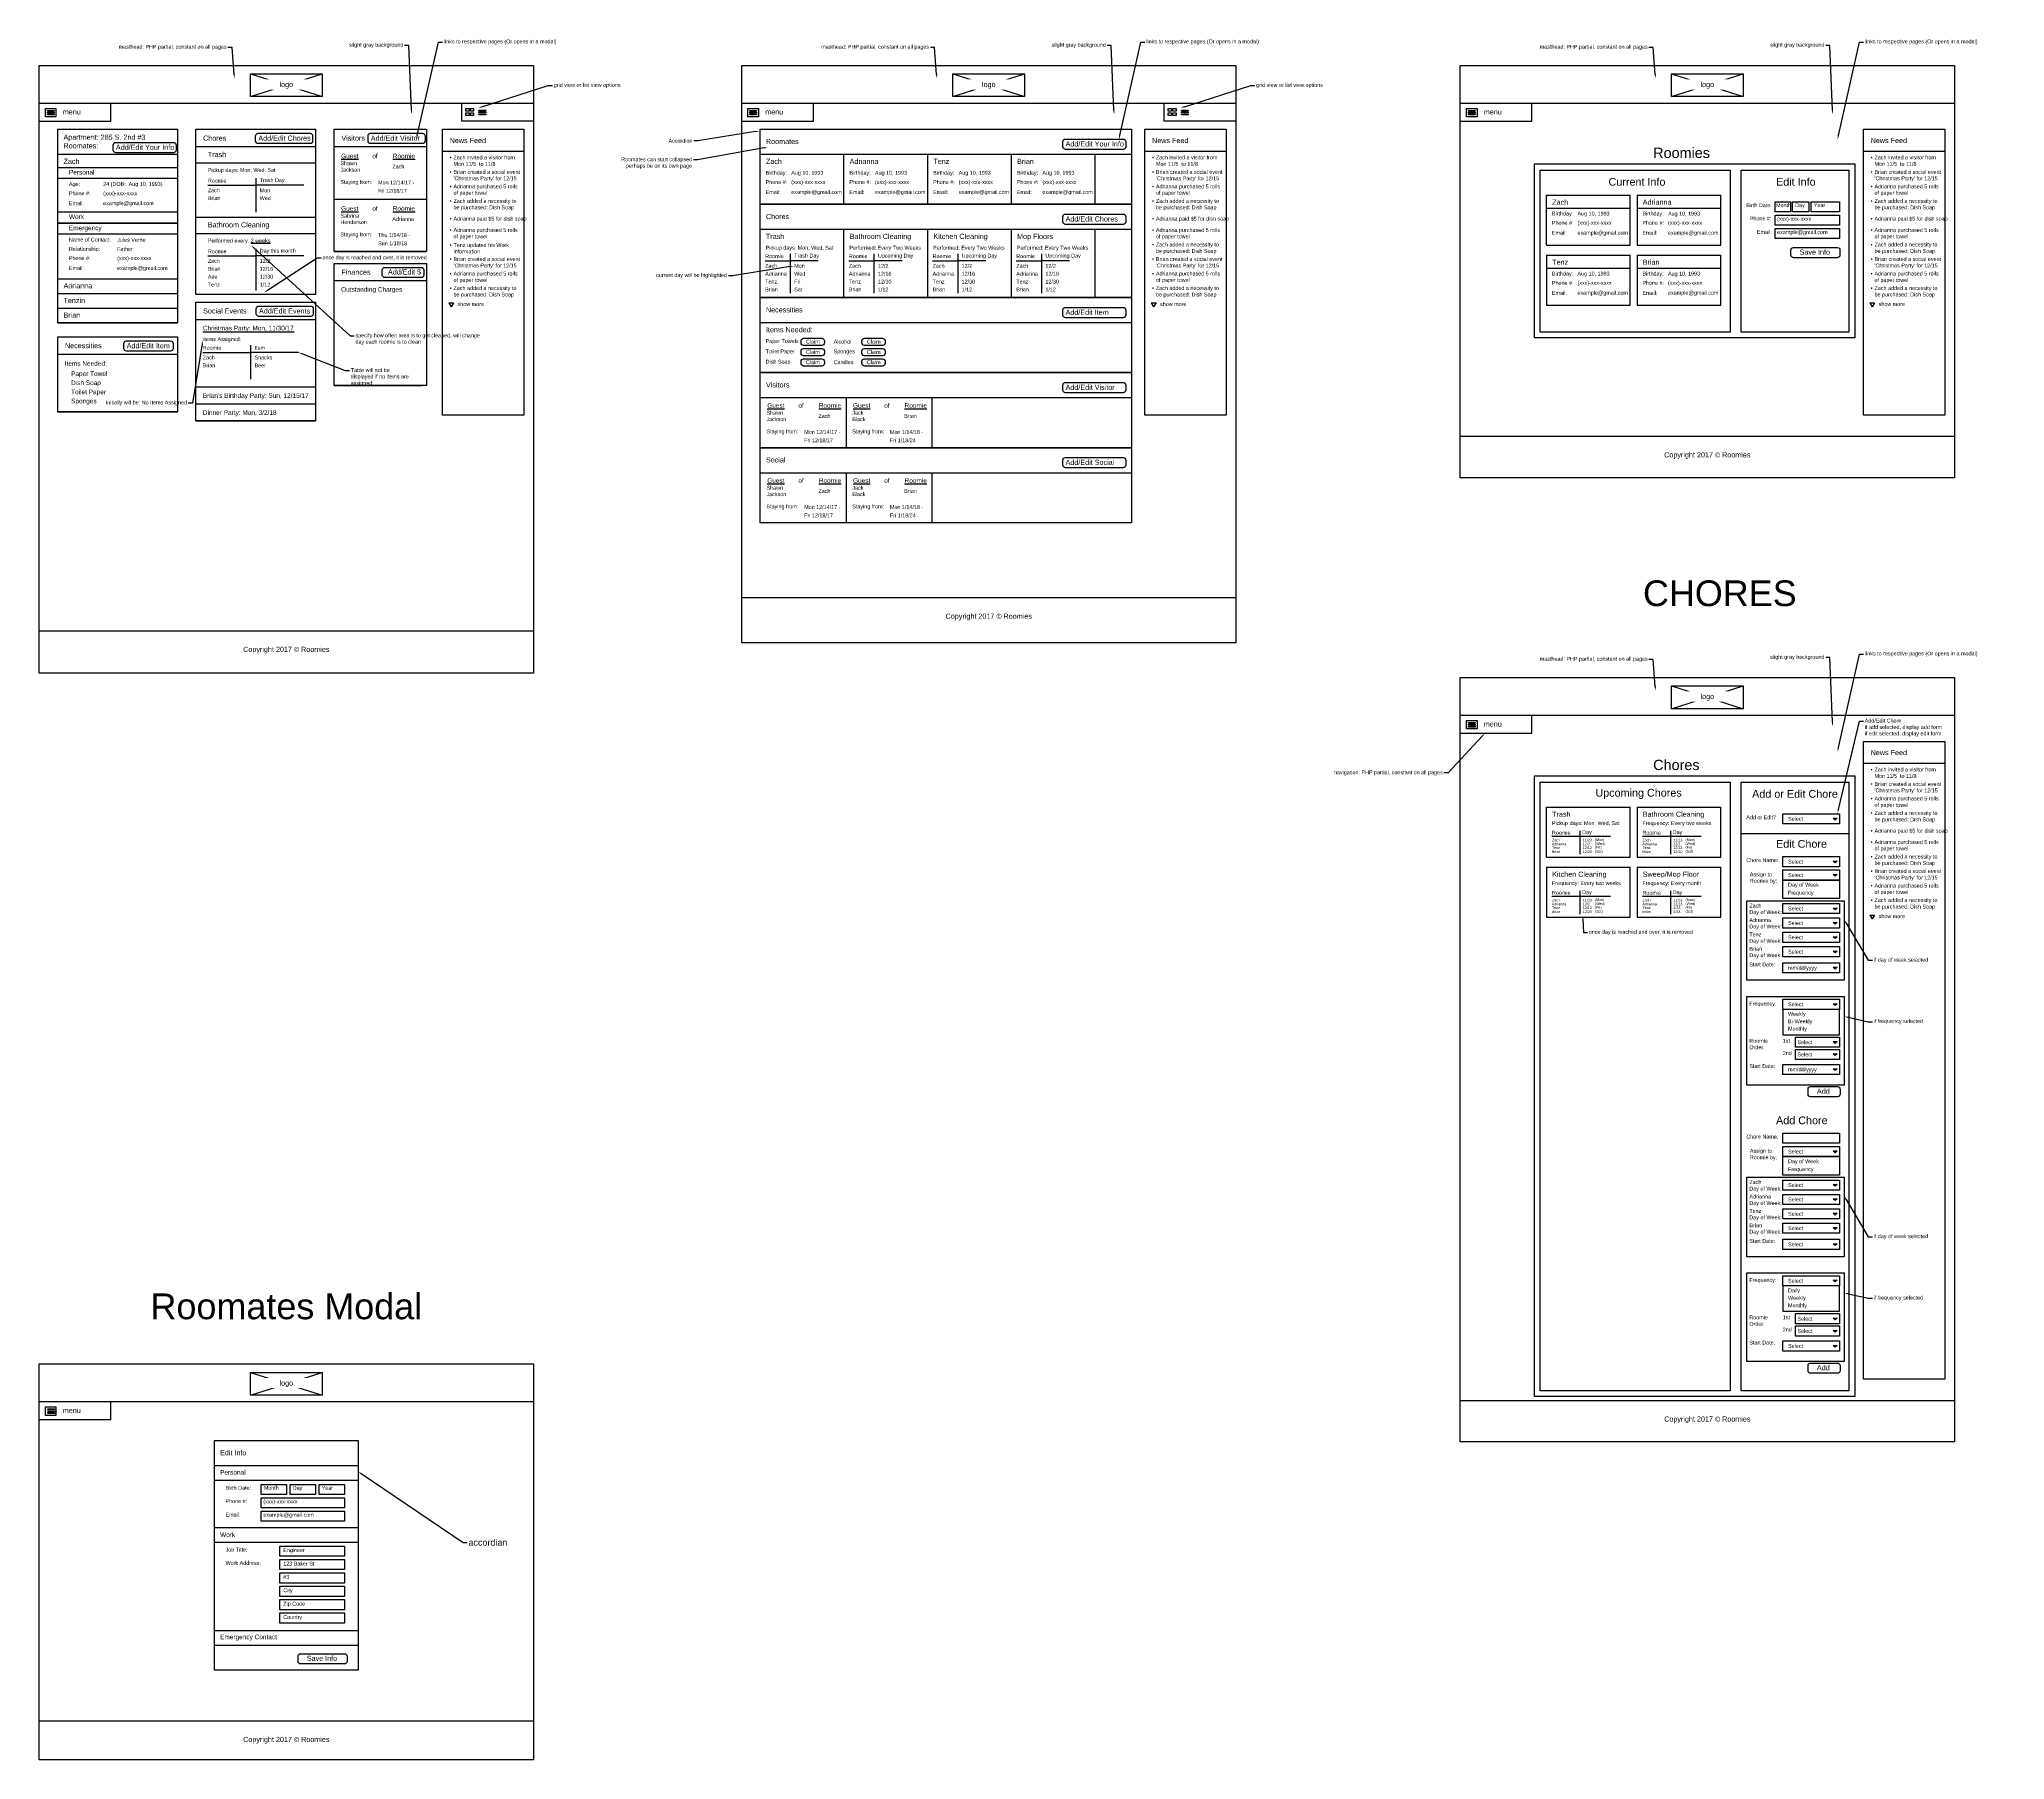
# Model space of a CAD drawing. Header units: millimetres. Extents: x 75 to 24598, y -10362 to 962.
# Drawn here: x 9955 to 17594, y -8288 to -1603 of the extents above; entities that cross this region are included whole.
import ezdxf
from ezdxf import colors
from ezdxf.entities.mleader import LeaderData, LeaderLine
from ezdxf.math import Vec2, Vec3

# ---------------------------------------------------------------- set-up
doc = ezdxf.new("R2010")
doc.units = ezdxf.units.MM
doc.header["$MEASUREMENT"] = 0
doc.styles.get("Standard").update_dxf_attribs({"font": 'arial.ttf', "height": 16})

msp = doc.modelspace()

# ---------------------------------------------------------------- linework, layer by layer
for p, q in [((10775.7, -1737.7), (11054.8, -1826.2)), ((10775.7, -1826.2), (11054.8, -1737.7)), ((13505.8, -1737.7), (13784.8, -1826.2)), ((13505.8, -1826.2), (13784.8, -1737.7)), ((16298.5, -1737.7), (16577.5, -1826.2)), ((16298.5, -1826.2), (16577.5, -1737.7)), ((9955.3, -1850.9), (11875.3, -1850.9)), ((9955.3, -1850.9), (10306.7, -1850.9)), ((10233.7, -1921.1), (10233.7, -1850.9)), ((11596.8, -1921.1), (11596.8, -1850.9)), ((12685.3, -1850.9), (14605.3, -1850.9)), ((12685.3, -1850.9), (13036.7, -1850.9)), ((12963.7, -1921.1), (12963.7, -1850.9)), ((14326.8, -1921.1), (14326.8, -1850.9)), ((15478, -1850.9), (17398, -1850.9)), ((15478, -1850.9), (15829.4, -1850.9)), ((15756.5, -1921.1), (15756.5, -1850.9)), ((9955.3, -1921.1), (10233.7, -1921.1)), ((11875.3, -1921.1), (11596.8, -1921.1)), ((12685.3, -1921.1), (12963.7, -1921.1)), ((14605.3, -1921.1), (14326.8, -1921.1)), ((15478, -1921.1), (15756.5, -1921.1)), ((10027.3, -2050.2), (10492.2, -2050.2)), ((10564, -2020.2), (11029, -2020.2)), ((11101.5, -2020.2), (11460.3, -2020.2)), ((11521.9, -2037.5), (11838, -2037.5)), ((12757.3, -2050.2), (14200.1, -2050.2)), ((13082.6, -2244.6), (13082.6, -2050.2)), ((13408, -2244.6), (13408, -2050.2)), ((13733.3, -2244.6), (13733.3, -2050.2)), ((14058.7, -2244.6), (14058.7, -2050.2)), ((14251.9, -2037.5), (14568.1, -2037.5)), ((17044.6, -2037.5), (17360.8, -2037.5)), ((10564, -2083.9), (11029, -2083.9)), ((10610.3, -2170.3), (10796.5, -2170.3)), ((10796.5, -2142.9), (10796.5, -2275.1)), ((10982.7, -2170.3), (10796.5, -2170.3)), ((15813.1, -2403.1), (15813.1, -2208.7)), ((15813.1, -2208.7), (16138.4, -2208.7)), ((16138.4, -2403.1), (16138.4, -2208.7)), ((16164.9, -2208.7), (16490.3, -2208.7)), ((16164.9, -2208.7), (16164.9, -2403.1)), ((16490.3, -2403.1), (16490.3, -2208.7)), ((11101.5, -2224), (11460.3, -2224)), ((12757.3, -2244.6), (13082.6, -2244.6)), ((13082.6, -2244.6), (13408, -2244.6)), ((13408, -2244.6), (13733.3, -2244.6)), ((13733.3, -2244.6), (14058.7, -2244.6)), ((15813.1, -2259.1), (16138.4, -2259.1)), ((16164.9, -2259.1), (16490.3, -2259.1)), ((10564, -2294.6), (11029, -2294.6)), ((10564, -2358.4), (11029, -2358.4)), ((12757.3, -2341.7), (14200.1, -2341.7)), ((13082.6, -2607.2), (13082.6, -2341.7)), ((13408, -2607.2), (13408, -2341.7)), ((13733.3, -2607.2), (13733.3, -2341.7)), ((14058.7, -2607.2), (14058.7, -2341.7)), ((10796.5, -2417.4), (10796.5, -2580)), ((11101.5, -2427.9), (11460.3, -2427.9)), ((12873.8, -2436.4), (12873.8, -2589.2)), ((13199.2, -2436.4), (13199.2, -2589.2)), ((13524.5, -2436.4), (13524.5, -2589.2)), ((13849.9, -2436.4), (13849.9, -2589.2)), ((15813.1, -2403.1), (16138.4, -2403.1)), ((15813.1, -2441.9), (16138.4, -2441.9)), ((15813.1, -2441.9), (15813.1, -2636.3)), ((16138.4, -2636.3), (16138.4, -2441.9)), ((16164.9, -2403.1), (16490.3, -2403.1)), ((16164.9, -2441.9), (16490.3, -2441.9)), ((16164.9, -2441.9), (16164.9, -2636.3)), ((16490.3, -2636.3), (16490.3, -2441.9)), ((10610.3, -2444.8), (10796.5, -2444.8)), ((10982.7, -2444.8), (10796.5, -2444.8)), ((12775.8, -2463.8), (12873.8, -2463.8)), ((12982.7, -2463.8), (12873.8, -2463.8)), ((13101.1, -2463.8), (13199.2, -2463.8)), ((13308.1, -2463.8), (13199.2, -2463.8)), ((13426.5, -2463.8), (13524.5, -2463.8)), ((13633.4, -2463.8), (13524.5, -2463.8)), ((13751.8, -2463.8), (13849.9, -2463.8)), ((13958.8, -2463.8), (13849.9, -2463.8)), ((15813.1, -2492.3), (16138.4, -2492.3)), ((16164.9, -2492.3), (16490.3, -2492.3)), ((10027.3, -2533.5), (10492.2, -2533.5)), ((10027.3, -2590.5), (10492.2, -2590.5)), ((11101.5, -2541.1), (11460.4, -2541.1)), ((10027.3, -2647.6), (10492.2, -2647.6)), ((11546.6, -2627.9), (11556.1, -2642.8)), ((11546.6, -2627.9), (11565.5, -2627.9)), ((11565.5, -2627.9), (11556.1, -2642.8)), ((14276.6, -2627.9), (14286.1, -2642.8)), ((14276.6, -2627.9), (14295.5, -2627.9)), ((14295.5, -2627.9), (14286.1, -2642.8)), ((15813.1, -2636.3), (16138.4, -2636.3)), ((16164.9, -2636.3), (16490.3, -2636.3)), ((17069.4, -2627.9), (17078.8, -2642.8)), ((17069.4, -2627.9), (17088.2, -2627.9)), ((17088.2, -2627.9), (17078.8, -2642.8)), ((10027.3, -2704.6), (10492.2, -2704.6)), ((10564, -2691.6), (11029, -2691.6)), ((10590.8, -2740.1), (10946.2, -2740.1)), ((12757.3, -2704.3), (14200.1, -2704.3)), ((10590.4, -2819.8), (10776.6, -2819.8)), ((10776.6, -2792.5), (10776.6, -2924.6)), ((10962.8, -2819.8), (10776.6, -2819.8)), ((10027.3, -2826.4), (10492.2, -2826.4)), ((10564, -2953.6), (11029, -2953.6)), ((11101.5, -2948.8), (11440.6, -2948.8)), ((10027.3, -3051.4), (10492.2, -3051.4)), ((10564, -3019.6), (11029, -3019.6)), ((12757.3, -2995.8), (14200.1, -2995.8)), ((13090.7, -2995.8), (13090.7, -3190.3)), ((13424, -2995.8), (13424, -3190.3)), ((10564, -3085.6), (11029, -3085.6)), ((12757.3, -3287.4), (14200.1, -3287.4)), ((13090.7, -3287.4), (13090.7, -3481.8)), ((13424, -3287.4), (13424, -3481.8)), ((16298.5, -4116), (16577.5, -4204.5)), ((16298.5, -4204.5), (16577.5, -4116)), ((15478, -4229.2), (17398, -4229.2)), ((15478, -4229.2), (15829.4, -4229.2)), ((15756.5, -4299.4), (15756.5, -4229.2)), ((15478, -4299.4), (15756.5, -4299.4)), ((17044.6, -4415.8), (17360.8, -4415.8)), ((15813.1, -4781.4), (15813.1, -4587)), ((15813.1, -4587), (16138.4, -4587)), ((16138.4, -4781.4), (16138.4, -4587)), ((16164.9, -4587), (16490.3, -4587)), ((16164.9, -4587), (16164.9, -4781.4)), ((16490.3, -4781.4), (16490.3, -4587)), ((16926.9, -4630.2), (16942.7, -4630.2)), ((16934.8, -4637), (16926.9, -4630.2)), ((16942.7, -4630.2), (16934.8, -4637)), ((15834, -4699.4), (16062, -4699.4)), ((15942.3, -4679.1), (15942.3, -4770.3)), ((16185.8, -4699.4), (16413.9, -4699.4)), ((16294.2, -4679.1), (16294.2, -4770.3)), ((16569.8, -4689.2), (16987.3, -4689.2)), ((15813.1, -4781.4), (16138.4, -4781.4)), ((16164.9, -4781.4), (16490.3, -4781.4)), ((16926.9, -4796.7), (16942.7, -4796.7)), ((16934.8, -4803.5), (16926.9, -4796.7)), ((16942.7, -4796.7), (16934.8, -4803.5)), ((15813.1, -4820.2), (16138.4, -4820.2)), ((15813.1, -4820.2), (15813.1, -5014.6)), ((16138.4, -5014.6), (16138.4, -4820.2)), ((16164.9, -4820.2), (16490.3, -4820.2)), ((16164.9, -4820.2), (16164.9, -5014.6)), ((16490.3, -5014.6), (16490.3, -4820.2)), ((16926.9, -4848.6), (16942.7, -4848.6)), ((16934.8, -4855.5), (16926.9, -4848.6)), ((16942.7, -4848.6), (16934.8, -4855.5)), ((15834, -4932.6), (16062, -4932.6)), ((15942.3, -4912.3), (15942.3, -5003.5)), ((16185.8, -4932.6), (16413.9, -4932.6)), ((16294.2, -4912.3), (16294.2, -5003.5)), ((15813.1, -5014.6), (16138.4, -5014.6)), ((16164.9, -5014.6), (16490.3, -5014.6)), ((16926.9, -4978.9), (16942.7, -4978.9)), ((16934.8, -4985.8), (16926.9, -4978.9)), ((16926.9, -5034.8), (16942.7, -5034.8)), ((16934.8, -5041.6), (16926.9, -5034.8)), ((16942.7, -4978.9), (16934.8, -4985.8)), ((16942.7, -5034.8), (16934.8, -5041.6)), ((17069.4, -5006.2), (17078.8, -5021.1)), ((17069.4, -5006.2), (17088.2, -5006.2)), ((17088.2, -5006.2), (17078.8, -5021.1)), ((16926.9, -5090.6), (16942.7, -5090.6)), ((16934.8, -5097.5), (16926.9, -5090.6)), ((16942.7, -5090.6), (16934.8, -5097.5)), ((16926.9, -5146.5), (16942.7, -5146.5)), ((16934.8, -5153.3), (16926.9, -5146.5)), ((16942.7, -5146.5), (16934.8, -5153.3)), ((16926.9, -5209.2), (16942.7, -5209.2)), ((16934.8, -5216.1), (16926.9, -5209.2)), ((16942.7, -5209.2), (16934.8, -5216.1)), ((16730.9, -5372.7), (16730.9, -5471.7)), ((16926.9, -5350.7), (16942.7, -5350.7)), ((16934.8, -5357.6), (16926.9, -5350.7)), ((16942.7, -5350.7), (16934.8, -5357.6)), ((16951.2, -5471.7), (16951.2, -5372.7)), ((16730.9, -5471.7), (16951.2, -5471.7)), ((16926.9, -5498.2), (16942.7, -5498.2)), ((16934.8, -5505.1), (16926.9, -5498.2)), ((16942.7, -5498.2), (16934.8, -5505.1)), ((16926.9, -5545.6), (16942.7, -5545.6)), ((16934.8, -5552.4), (16926.9, -5545.6)), ((16942.7, -5545.6), (16934.8, -5552.4)), ((16926.9, -5603.9), (16942.7, -5603.9)), ((16934.8, -5610.8), (16926.9, -5603.9)), ((16942.7, -5603.9), (16934.8, -5610.8)), ((16926.9, -5923.1), (16942.7, -5923.1)), ((16934.8, -5929.9), (16926.9, -5923.1)), ((16942.7, -5923.1), (16934.8, -5929.9)), ((16926.9, -6053.3), (16942.7, -6053.3)), ((16934.8, -6060.2), (16926.9, -6053.3)), ((16926.9, -6109.2), (16942.7, -6109.2)), ((16934.8, -6116), (16926.9, -6109.2)), ((16942.7, -6053.3), (16934.8, -6060.2)), ((16942.7, -6109.2), (16934.8, -6116)), ((16926.9, -6165), (16942.7, -6165)), ((16934.8, -6171.9), (16926.9, -6165)), ((16942.7, -6165), (16934.8, -6171.9)), ((16926.9, -6220.9), (16942.7, -6220.9)), ((16934.8, -6227.7), (16926.9, -6220.9)), ((16942.7, -6220.9), (16934.8, -6227.7)), ((16926.9, -6283.6), (16942.7, -6283.6)), ((16934.8, -6290.5), (16926.9, -6283.6)), ((16942.7, -6283.6), (16934.8, -6290.5)), ((16730.9, -6447.1), (16730.9, -6546.1)), ((16926.9, -6425.1), (16942.7, -6425.1)), ((16934.8, -6432), (16926.9, -6425.1)), ((16942.7, -6425.1), (16934.8, -6432)), ((16951.2, -6546.1), (16951.2, -6447.1)), ((16730.9, -6546.1), (16951.2, -6546.1)), ((16926.9, -6572.6), (16942.7, -6572.6)), ((16934.8, -6579.5), (16926.9, -6572.6)), ((16926.9, -6620), (16942.7, -6620)), ((16934.8, -6626.8), (16926.9, -6620)), ((16942.7, -6572.6), (16934.8, -6579.5)), ((16942.7, -6620), (16934.8, -6626.8)), ((16926.9, -6678.3), (16942.7, -6678.3)), ((16934.8, -6685.2), (16926.9, -6678.3)), ((16942.7, -6678.3), (16934.8, -6685.2)), ((10775.7, -6783.3), (11054.8, -6871.8)), ((10775.7, -6871.8), (11054.8, -6783.3)), ((9955.3, -6896.5), (11875.3, -6896.5)), ((9955.3, -6896.5), (10306.7, -6896.5)), ((10233.7, -6966.8), (10233.7, -6896.5)), ((9955.3, -6966.8), (10233.7, -6966.8)), ((10635.8, -7145.2), (11194.7, -7145.2)), ((10635.8, -7386.7), (11194.7, -7386.7)), ((10635.8, -7443.7), (11194.7, -7443.7)), ((10635.8, -7786.5), (11194.7, -7786.5)), ((10635.8, -7843.5), (11194.7, -7843.5))]:
    msp.add_line(p, q)
at = {"lineweight": 30}
for p, q in [((15478, -3145.9), (17398, -3145.9)), ((12685.3, -3772.9), (14605.3, -3772.9)), ((9955.3, -3901.9), (11875.3, -3901.9)), ((15478, -6892.7), (17398, -6892.7)), ((9955.3, -8137.6), (11875.3, -8137.6))]:
    msp.add_line(p, q, dxfattribs=at)
for points in [[(9955.3, -1705), (11875.3, -1705), (11875.3, -4066.5), (9955.3, -4066.5)], [(12685.3, -1705), (14605.3, -1705), (14605.3, -3948.2), (12685.3, -3948.2)], [(15478, -1705), (17398, -1705), (17398, -3306.9), (15478, -3306.9)], [(15478, -4083.3), (17398, -4083.3), (17398, -7053.7), (15478, -7053.7)], [(9955.3, -6750.6), (11875.3, -6750.6), (11875.3, -8288.3), (9955.3, -8288.3)]]:
    msp.add_lwpolyline(points, close=True, dxfattribs=at)
for points in [[(10775.7, -1737.7), (11054.8, -1737.7), (11054.8, -1826.2), (10775.7, -1826.2)], [(13505.8, -1737.7), (13784.8, -1737.7), (13784.8, -1826.2), (13505.8, -1826.2)], [(16298.5, -1737.7), (16577.5, -1737.7), (16577.5, -1826.2), (16298.5, -1826.2)], [(9979.3, -1872.1), (10020.1, -1872.1), (10020.1, -1904.7), (9979.3, -1904.7)], [(9986.5, -1879.5), (10012.5, -1879.5), (10012.5, -1882.5), (9986.5, -1882.5)], [(9986.5, -1886.9), (10012.5, -1886.9), (10012.5, -1889.9), (9986.5, -1889.9)], [(9986.5, -1894.4), (10012.5, -1894.4), (10012.5, -1897.3), (9986.5, -1897.3)], [(11613, -1872), (11625.5, -1872), (11625.5, -1883), (11613, -1883)], [(11613, -1888.5), (11625.5, -1888.5), (11625.5, -1899.5), (11613, -1899.5)], [(11630.5, -1872), (11643, -1872), (11643, -1883), (11630.5, -1883)], [(11630.5, -1888.5), (11643, -1888.5), (11643, -1899.5), (11630.5, -1899.5)], [(11664.1, -1879.2), (11690.1, -1879.2), (11690.1, -1882.1), (11664.1, -1882.1)], [(11664.1, -1886.6), (11690.1, -1886.6), (11690.1, -1889.6), (11664.1, -1889.6)], [(11664.1, -1894), (11690.1, -1894), (11690.1, -1897), (11664.1, -1897)], [(12709.3, -1872.1), (12750.1, -1872.1), (12750.1, -1904.7), (12709.3, -1904.7)], [(12716.5, -1879.5), (12742.5, -1879.5), (12742.5, -1882.5), (12716.5, -1882.5)], [(12716.5, -1886.9), (12742.5, -1886.9), (12742.5, -1889.9), (12716.5, -1889.9)], [(12716.5, -1894.4), (12742.5, -1894.4), (12742.5, -1897.3), (12716.5, -1897.3)], [(14343, -1872), (14355.5, -1872), (14355.5, -1883), (14343, -1883)], [(14343, -1888.5), (14355.5, -1888.5), (14355.5, -1899.5), (14343, -1899.5)], [(14360.5, -1872), (14373, -1872), (14373, -1883), (14360.5, -1883)], [(14360.5, -1888.5), (14373, -1888.5), (14373, -1899.5), (14360.5, -1899.5)], [(14394.2, -1879.2), (14420.2, -1879.2), (14420.2, -1882.1), (14394.2, -1882.1)], [(14394.2, -1886.6), (14420.2, -1886.6), (14420.2, -1889.6), (14394.2, -1889.6)], [(14394.2, -1894), (14420.2, -1894), (14420.2, -1897), (14394.2, -1897)], [(15502.1, -1872.1), (15542.8, -1872.1), (15542.8, -1904.7), (15502.1, -1904.7)], [(15509.2, -1879.5), (15535.2, -1879.5), (15535.2, -1882.5), (15509.2, -1882.5)], [(15509.2, -1886.9), (15535.2, -1886.9), (15535.2, -1889.9), (15509.2, -1889.9)], [(15509.2, -1894.4), (15535.2, -1894.4), (15535.2, -1897.3), (15509.2, -1897.3)], [(10027.3, -1953.1), (10492.2, -1953.1), (10492.2, -2704.6), (10027.3, -2704.6)], [(10564, -1953.1), (11029, -1953.1), (11029, -2595.3), (10564, -2595.3)], [(11101.5, -1953.1), (11460.3, -1953.1), (11460.3, -2427.9), (11101.5, -2427.9)], [(11521.9, -1953.1), (11838, -1953.1), (11838, -3063.4), (11521.9, -3063.4)], [(12757.3, -1953.1), (14200.1, -1953.1), (14200.1, -2244.6), (12757.3, -2244.6)], [(14251.9, -1953.1), (14568.1, -1953.1), (14568.1, -3063.4), (14251.9, -3063.4)], [(17044.6, -1953.1), (17360.8, -1953.1), (17360.8, -3063.4), (17044.6, -3063.4)], [(15766.5, -2086.8), (17011.1, -2086.8), (17011.1, -2763.7), (15766.5, -2763.7)], [(15788.9, -2112.2), (16527.3, -2112.2), (16527.3, -2741.6), (15788.9, -2741.6)], [(16569.8, -2112.2), (16987.3, -2112.2), (16987.3, -2741.6), (16569.8, -2741.6)], [(12757.3, -2244.6), (14200.1, -2244.6), (14200.1, -2607.2), (12757.3, -2607.2)], [(16701.1, -2234.4), (16760.8, -2234.4), (16760.8, -2273.9), (16701.1, -2273.9)], [(16701.1, -2286.4), (16951.2, -2286.4), (16951.2, -2325.8), (16701.1, -2325.8)], [(16769.2, -2234.4), (16833, -2234.4), (16833, -2273.9), (16769.2, -2273.9)], [(16841.7, -2234.4), (16951.2, -2234.4), (16951.2, -2273.9), (16841.7, -2273.9)], [(16701.1, -2338.3), (16951.2, -2338.3), (16951.2, -2377.8), (16701.1, -2377.8)], [(11101.5, -2474), (11460.4, -2474), (11460.4, -2948.8), (11101.5, -2948.8)], [(10564, -2624.5), (11029, -2624.5), (11029, -3085.6), (10564, -3085.6)], [(12757.3, -2607.2), (14200.1, -2607.2), (14200.1, -2898.7), (12757.3, -2898.7)], [(10027.3, -2759.3), (10492.2, -2759.3), (10492.2, -3051.4), (10027.3, -3051.4)], [(12757.3, -2898.7), (14200.1, -2898.7), (14200.1, -3190.3), (12757.3, -3190.3)], [(12757.3, -3190.3), (14200.1, -3190.3), (14200.1, -3481.8), (12757.3, -3481.8)], [(16298.5, -4116), (16577.5, -4116), (16577.5, -4204.5), (16298.5, -4204.5)], [(15502.1, -4250.4), (15542.8, -4250.4), (15542.8, -4283), (15502.1, -4283)], [(15509.2, -4257.8), (15535.2, -4257.8), (15535.2, -4260.8), (15509.2, -4260.8)], [(15509.2, -4265.2), (15535.2, -4265.2), (15535.2, -4268.2), (15509.2, -4268.2)], [(15509.2, -4272.6), (15535.2, -4272.6), (15535.2, -4275.6), (15509.2, -4275.6)], [(17044.6, -4331.4), (17360.8, -4331.4), (17360.8, -6810.1), (17044.6, -6810.1)], [(15766.5, -4465.1), (17011.1, -4465.1), (17011.1, -6876.8), (15766.5, -6876.8)], [(15788.9, -4490.5), (16527.3, -4490.5), (16527.3, -6854.8), (15788.9, -6854.8)], [(16569.8, -4490.5), (16987.3, -4490.5), (16987.3, -6854.8), (16569.8, -6854.8)], [(16730.9, -4612.7), (16951.2, -4612.7), (16951.2, -4652.2), (16730.9, -4652.2)], [(16730.9, -4779.2), (16951.2, -4779.2), (16951.2, -4818.7), (16730.9, -4818.7)], [(16730.9, -4831.2), (16951.2, -4831.2), (16951.2, -4870.6), (16730.9, -4870.6)], [(16730.9, -4870.6), (16951.2, -4870.6), (16951.2, -4942.6), (16730.9, -4942.6)], [(16730.9, -4961.5), (16951.2, -4961.5), (16951.2, -5000.9), (16730.9, -5000.9)], [(16730.9, -5017.3), (16951.2, -5017.3), (16951.2, -5056.8), (16730.9, -5056.8)], [(16730.9, -5073.1), (16951.2, -5073.1), (16951.2, -5112.6), (16730.9, -5112.6)], [(16730.9, -5129), (16951.2, -5129), (16951.2, -5168.4), (16730.9, -5168.4)], [(16730.9, -5191.7), (16951.2, -5191.7), (16951.2, -5231.2), (16730.9, -5231.2)], [(16730.9, -5333.3), (16951.2, -5333.3), (16951.2, -5372.7), (16730.9, -5372.7)], [(16781.1, -5480.8), (16951.2, -5480.8), (16951.2, -5520.2), (16781.1, -5520.2)], [(16781.1, -5528.1), (16951.2, -5528.1), (16951.2, -5567.6), (16781.1, -5567.6)], [(16730.9, -5586.4), (16951.2, -5586.4), (16951.2, -5625.9), (16730.9, -5625.9)], [(16730.9, -5853.6), (16951.2, -5853.6), (16951.2, -5893.1), (16730.9, -5893.1)], [(16730.9, -5905.6), (16951.2, -5905.6), (16951.2, -5945), (16730.9, -5945)], [(16730.9, -5945), (16951.2, -5945), (16951.2, -6017.1), (16730.9, -6017.1)], [(16730.9, -6035.9), (16951.2, -6035.9), (16951.2, -6075.3), (16730.9, -6075.3)], [(16730.9, -6091.7), (16951.2, -6091.7), (16951.2, -6131.2), (16730.9, -6131.2)], [(16730.9, -6147.6), (16951.2, -6147.6), (16951.2, -6187), (16730.9, -6187)], [(16730.9, -6203.4), (16951.2, -6203.4), (16951.2, -6242.9), (16730.9, -6242.9)], [(16730.9, -6266.2), (16951.2, -6266.2), (16951.2, -6305.6), (16730.9, -6305.6)], [(16730.9, -6407.7), (16951.2, -6407.7), (16951.2, -6447.1), (16730.9, -6447.1)], [(16781.1, -6555.2), (16951.2, -6555.2), (16951.2, -6594.6), (16781.1, -6594.6)], [(16781.1, -6602.5), (16951.2, -6602.5), (16951.2, -6642), (16781.1, -6642)], [(16730.9, -6660.9), (16951.2, -6660.9), (16951.2, -6700.3), (16730.9, -6700.3)], [(10775.7, -6783.3), (11054.8, -6783.3), (11054.8, -6871.8), (10775.7, -6871.8)], [(9979.3, -6917.8), (10020.1, -6917.8), (10020.1, -6950.3), (9979.3, -6950.3)], [(9988.1, -6924.8), (10014.1, -6924.8), (10014.1, -6927.8), (9988.1, -6927.8)], [(9988.1, -6932.2), (10014.1, -6932.2), (10014.1, -6935.2), (9988.1, -6935.2)], [(9988.1, -6939.6), (10014.1, -6939.6), (10014.1, -6942.6), (9988.1, -6942.6)], [(10635.8, -7048.1), (11194.7, -7048.1), (11194.7, -7941), (10635.8, -7941)], [(10635.8, -7145.2), (11194.7, -7145.2), (11194.7, -7203.6), (10635.8, -7203.6)], [(10817.6, -7218.4), (10916.5, -7218.4), (10916.5, -7257.9), (10817.6, -7257.9)], [(10930.1, -7218.4), (11029, -7218.4), (11029, -7257.9), (10930.1, -7257.9)], [(11042.6, -7218.4), (11141.4, -7218.4), (11141.4, -7257.9), (11042.6, -7257.9)], [(10817.6, -7270.4), (11141.4, -7270.4), (11141.4, -7309.8), (10817.6, -7309.8)], [(10817.6, -7322.3), (11141.4, -7322.3), (11141.4, -7361.8), (10817.6, -7361.8)], [(10890.1, -7458.5), (11141.4, -7458.5), (11141.4, -7498), (10890.1, -7498)], [(10890.1, -7510.5), (11141.4, -7510.5), (11141.4, -7549.9), (10890.1, -7549.9)], [(10890.1, -7562.4), (11141.4, -7562.4), (11141.4, -7601.9), (10890.1, -7601.9)], [(10890.1, -7614.4), (11141.4, -7614.4), (11141.4, -7653.8), (10890.1, -7653.8)], [(10890.1, -7666.3), (11141.4, -7666.3), (11141.4, -7705.8), (10890.1, -7705.8)], [(10890.1, -7718.3), (11141.4, -7718.3), (11141.4, -7757.7), (10890.1, -7757.7)]]:
    msp.add_lwpolyline(points, close=True)
for points in [[(10806.1, -1968.7), (11007.5, -1968.7, -0.414214), (11017.5, -1978.7), (11017.5, -1998.5, -0.414214), (11007.5, -2008.5), (10806.1, -2008.5, -0.414214), (10796.1, -1998.5), (10796.1, -1978.7, -0.414214)], [(11243, -1968.7), (11444.4, -1968.7, -0.414214), (11454.4, -1978.7), (11454.4, -1998.5, -0.414214), (11444.4, -2008.5), (11243, -2008.5, -0.414214), (11233, -1998.5), (11233, -1978.7, -0.414214)], [(10252.3, -2004.1), (10477.2, -2004.1, -0.414214), (10487.2, -2014.1), (10487.2, -2033.9, -0.414214), (10477.2, -2043.9), (10252.3, -2043.9, -0.414214), (10242.3, -2033.9), (10242.3, -2014.1, -0.414214)], [(13943.2, -1991.1), (14168.1, -1991.1, -0.414214), (14178.1, -2001.1), (14178.1, -2021, -0.414214), (14168.1, -2031), (13943.2, -2031, -0.414214), (13933.2, -2021), (13933.2, -2001.1, -0.414214)], [(13943.2, -2282.7), (14168.1, -2282.7, -0.414214), (14178.1, -2292.7), (14178.1, -2312.5, -0.414214), (14168.1, -2322.5), (13943.2, -2322.5, -0.414214), (13933.2, -2312.5), (13933.2, -2292.7, -0.414214)], [(16772.4, -2412.4), (16943.1, -2412.4, -0.414214), (16953.1, -2422.4), (16953.1, -2442.2, -0.414214), (16943.1, -2452.2), (16772.4, -2452.2, -0.414214), (16762.4, -2442.2), (16762.4, -2422.4, -0.414214)], [(11298.4, -2489.6), (11439.5, -2489.6, -0.414214), (11449.5, -2499.6), (11449.5, -2519.4, -0.414214), (11439.5, -2529.4), (11298.4, -2529.4, -0.414214), (11288.4, -2519.4), (11288.4, -2499.6, -0.414214)], [(10808.6, -2640.1), (11010, -2640.1, -0.414214), (11020, -2650.1), (11020, -2669.9, -0.414214), (11010, -2679.9), (10808.6, -2679.9, -0.414214), (10798.6, -2669.9), (10798.6, -2650.1, -0.414214)], [(13943.2, -2645.3), (14168.1, -2645.3, -0.414214), (14178.1, -2655.3), (14178.1, -2675.1, -0.414214), (14168.1, -2685.1), (13943.2, -2685.1, -0.414214), (13933.2, -2675.1), (13933.2, -2655.3, -0.414214)], [(10294.4, -2775.3), (10465.1, -2775.3, -0.414214), (10475.1, -2785.3), (10475.1, -2805.1, -0.414214), (10465.1, -2815.1), (10294.4, -2815.1, -0.414214), (10284.4, -2805.1), (10284.4, -2785.3, -0.414214)], [(12925.9, -2765.1), (12996.3, -2765.1, -0.414214), (13006.3, -2775.1), (13006.3, -2783, -0.414214), (12996.3, -2793), (12925.9, -2793, -0.414214), (12915.9, -2783), (12915.9, -2775.1, -0.414214)], [(12925.9, -2805.1), (12996.3, -2805.1, -0.414214), (13006.3, -2815.1), (13006.3, -2823.1, -0.414214), (12996.3, -2833.1), (12925.9, -2833.1, -0.414214), (12915.9, -2823.1), (12915.9, -2815.1, -0.414214)], [(13162.2, -2765.1), (13232.6, -2765.1, -0.414214), (13242.6, -2775.1), (13242.6, -2783, -0.414214), (13232.6, -2793), (13162.2, -2793, -0.414214), (13152.2, -2783), (13152.2, -2775.1, -0.414214)], [(13162.2, -2805.1), (13232.6, -2805.1, -0.414214), (13242.6, -2815.1), (13242.6, -2823.1, -0.414214), (13232.6, -2833.1), (13162.2, -2833.1, -0.414214), (13152.2, -2823.1), (13152.2, -2815.1, -0.414214)], [(12925.9, -2845.1), (12996.3, -2845.1, -0.414214), (13006.3, -2855.1), (13006.3, -2863.1, -0.414214), (12996.3, -2873.1), (12925.9, -2873.1, -0.414214), (12915.9, -2863.1), (12915.9, -2855.1, -0.414214)], [(13162.2, -2845.1), (13232.6, -2845.1, -0.414214), (13242.6, -2855.1), (13242.6, -2863.1, -0.414214), (13232.6, -2873.1), (13162.2, -2873.1, -0.414214), (13152.2, -2863.1), (13152.2, -2855.1, -0.414214)], [(13943.2, -2936.8), (14168.1, -2936.8, -0.414214), (14178.1, -2946.8), (14178.1, -2966.6, -0.414214), (14168.1, -2976.6), (13943.2, -2976.6, -0.414214), (13933.2, -2966.6), (13933.2, -2946.8, -0.414214)], [(13943.2, -3228.3), (14168.1, -3228.3, -0.414214), (14178.1, -3238.3), (14178.1, -3258.1, -0.414214), (14168.1, -3268.1), (13943.2, -3268.1, -0.414214), (13933.2, -3258.1), (13933.2, -3238.3, -0.414214)], [(16839.5, -5672.7), (16943.8, -5672.7, -0.414214), (16953.8, -5682.7), (16953.8, -5702.5, -0.414214), (16943.8, -5712.5), (16839.5, -5712.5, -0.414214), (16829.5, -5702.5), (16829.5, -5682.7, -0.414214)], [(16839.5, -6747.1), (16943.8, -6747.1, -0.414214), (16953.8, -6757.1), (16953.8, -6776.9, -0.414214), (16943.8, -6786.9), (16839.5, -6786.9, -0.414214), (16829.5, -6776.9), (16829.5, -6757.1, -0.414214)], [(10970.7, -7876.6), (11141.3, -7876.6, -0.414214), (11151.3, -7886.6), (11151.3, -7906.4, -0.414214), (11141.3, -7916.4), (10970.7, -7916.4, -0.414214), (10960.7, -7906.4), (10960.7, -7886.6, -0.414214)]]:
    msp.add_lwpolyline(points, format="xyb", close=True)
for points in [[(10492.2, -2144.8), (10027.3, -2144.8), (10027.3, -2101.5), (10492.2, -2101.5)], [(10492.2, -2317.6), (10027.3, -2317.6), (10027.3, -2274.2), (10492.2, -2274.2)], [(10492.2, -2360.9), (10027.3, -2360.9), (10027.3, -2317.6), (10492.2, -2317.6)]]:
    msp.add_lwpolyline(points)
at = {"color": 1}
for points in [[(16591.8, -4950.8), (16969.5, -4950.8), (16969.5, -5259.8), (16591.8, -5259.8)], [(16591.8, -5322.6), (16969.5, -5322.6), (16969.5, -5667.2), (16591.8, -5667.2)], [(16591.8, -6025.3), (16969.5, -6025.3), (16969.5, -6334.3), (16591.8, -6334.3)], [(16591.8, -6397.1), (16969.5, -6397.1), (16969.5, -6741.7), (16591.8, -6741.7)]]:
    msp.add_lwpolyline(points, close=True, dxfattribs=at)

# ---------------------------------------------------------------- texts
for s, width, heights, insert, char_height, attachment_point in [('menu', 202.197, [0], (10046.6, -1885.6), 20, 4), ('menu', 202.197, [0], (12776.6, -1885.6), 20, 4), ('menu', 202.197, [0], (15569.4, -1885.6), 20, 4), ('Apartment: 285 S. 2nd #3\\PRoomates:', 385.289, [0], (10049.3, -2000.6), 20, 4), ('Chores', 202.197, [0], (10591.8, -1987.5), 20, 4), ('Add/Edit Chores', 202.197, [0], (10806.6, -1987.5), 20, 4), ('Visitors', 307.137, [0], (11129.2, -1987.5), 20, 4), ('Add/Edit Visitor', 202.197, [0], (11243.5, -1987.5), 20, 4), ('News Feed', 202.197, [0], (11550, -1996.7), 20, 4), ('News Feed', 202.197, [0], (14280, -1996.7), 20, 4), ('News Feed', 202.197, [0], (17072.7, -1996.7), 20, 4), ('Add/Edit Your Info', 230.726, [0], (10252.8, -2022.9), 20, 4), ('Trash', 202.197, [0], (10610.3, -2051.1), 20, 4), ('{\\LGuest}', 361.969, [0], (11128.3, -2056.9), 18, 4), ('of', 361.969, [0], (11249.4, -2056.9), 18, 4), ('{\\LRoomie}', 361.969, [0], (11328.8, -2056.9), 18, 4), ('\\pi-15,l15,t15;{\\fSymbol|b0|i0|c2|p18;·^I}Zach invited a visitor from Mon 11/5  to 11/8', 274.013, [0], (11550, -2075.1), 15, 4), ('Roomates', 385.289, [0], (12779.3, -2000.6), 20, 4), ('Add/Edit Your Info', 230.726, [0], (13943.7, -2010), 20, 4), ('\\pi-15,l15,t15;{\\fSymbol|b0|i0|c2|p18;·^I}Zach invited a visitor from Mon 11/5  to 11/8', 274.013, [0], (14280, -2075.1), 15, 4), ('Roomies', 385.289, [0], (16227.6, -2044.9), 40, 4), ('\\pi-15,l15,t15;{\\fSymbol|b0|i0|c2|p18;·^I}Zach invited a visitor from Mon 11/5  to 11/8', 274.013, [0], (17072.7, -2075.1), 15, 4), ('Zach', 202.197, [0], (10049.3, -2067.7), 20, 1), ('Personal ', 384.285, [0], (10070.5, -2111.1), 18, 1), ('Pickup days: Mon, Wed, Sat', 326.461, [0], (10610.3, -2113.5), 15, 4), ('Shawn Jackson', 74.495, [0], (11125.5, -2097.7), 15, 4), ('Zach', 91.454, [0], (11327.3, -2097.7), 15, 4), ("\\pi-15,l15,t15;{\\fSymbol|b0|i0|c2|p18;·^I}Brian created a social event 'Christmas Party' for 12/15", 274.013, [0], (11550, -2133.4), 15, 4), ('Birthday: ', 384.285, [0], (12778.2, -2114.5), 15, 1), ('Zach', 202.197, [0], (12779.3, -2067.7), 20, 1), ('Aug 10, 1993', 313.21, [0], (12877.7, -2114.5), 15, 1), ('Adrianna', 202.197, [0], (13104.6, -2067.7), 20, 1), ('Birthday: ', 384.285, [0], (13103.6, -2114.5), 15, 1), ('Aug 10, 1993', 313.21, [0], (13203, -2114.5), 15, 1), ('Tenz', 202.197, [0], (13430, -2067.7), 20, 1), ('Birthday: ', 384.285, [0], (13428.9, -2114.5), 15, 1), ('Aug 10, 1993', 313.21, [0], (13528.4, -2114.5), 15, 1), ('Birthday: ', 384.285, [0], (13754.3, -2114.5), 15, 1), ('Brian', 202.197, [0], (13755.4, -2067.7), 20, 1), ('Aug 10, 1993', 313.21, [0], (13853.7, -2114.5), 15, 1), ("\\pi-15,l15,t15;{\\fSymbol|b0|i0|c2|p18;·^I}Brian created a social event 'Christmas Party' for 12/15", 274.013, [0], (14280, -2133.4), 15, 4), ("\\pi-15,l15,t15;{\\fSymbol|b0|i0|c2|p18;·^I}Brian created a social event 'Christmas Party' for 12/15", 274.013, [0], (17072.7, -2133.4), 15, 4), ('Age: ', 384.285, [0], (10070.5, -2158.1), 15, 1), ('Phone #: ', 384.285, [0], (10070.5, -2194.1), 15, 1), ('24 (DOB:  Aug 10, 1993)', 313.21, [0], (10203.6, -2158.1), 15, 1), ('(xxx)-xxx-xxxx', 313.21, [0], (10203.6, -2194.1), 15, 1), ('Zach', 74.495, [0], (10610.3, -2190.2), 15, 4), ('Roomie', 74.495, [0], (10610.3, -2152.8), 15, 4), ('Brian', 74.495, [0], (10610.3, -2220.9), 15, 4), ('Wed', 74.495, [0], (10811.9, -2220.9), 15, 4), ('Trash Day', 106.419, [0], (10811.9, -2152.8), 15, 4), ('Mon', 74.495, [0], (10811.9, -2190.2), 15, 4), ('Staying from:', 159.894, [0], (11125.5, -2160), 15, 4), ('Mon 12/14/17 - ', 159.894, [0], (11271.9, -2160), 15, 4), ('Fri 12/18/17', 159.894, [0], (11271.9, -2192.3), 15, 4), ('\\pi-15,l15,t15;{\\fSymbol|b0|i0|c2|p18;·^I}Adrianna purchased 5 rolls of paper towel', 274.013, [0], (11550, -2189.8), 15, 4), ('Phone #: ', 384.285, [0], (12778.2, -2150.6), 15, 1), ('Email: ', 384.285, [0], (12778.2, -2189.6), 15, 1), ('example@gmail.com', 313.21, [0], (12877.7, -2189.2), 15, 1), ('(xxx)-xxx-xxxx', 313.21, [0], (12877.7, -2150.6), 15, 1), ('Phone #: ', 384.285, [0], (13103.6, -2150.6), 15, 1), ('Email: ', 384.285, [0], (13103.6, -2189.6), 15, 1), ('example@gmail.com', 313.21, [0], (13203, -2189.2), 15, 1), ('(xxx)-xxx-xxxx', 313.21, [0], (13203, -2150.6), 15, 1), ('Phone #: ', 384.285, [0], (13428.9, -2150.6), 15, 1), ('Email: ', 384.285, [0], (13428.9, -2189.6), 15, 1), ('example@gmail.com', 313.21, [0], (13528.4, -2189.2), 15, 1), ('(xxx)-xxx-xxxx', 313.21, [0], (13528.4, -2150.6), 15, 1), ('Phone #: ', 384.285, [0], (13754.3, -2150.6), 15, 1), ('Email: ', 384.285, [0], (13754.3, -2189.6), 15, 1), ('example@gmail.com', 313.21, [0], (13853.7, -2189.2), 15, 1), ('(xxx)-xxx-xxxx', 313.21, [0], (13853.7, -2150.6), 15, 1), ('\\pi-15,l15,t15;{\\fSymbol|b0|i0|c2|p18;·^I}Adrianna purchased 5 rolls of paper towel', 274.013, [0], (14280, -2189.8), 15, 4), ('Current Info', 385.289, [0], (16053.9, -2157.3), 30, 4), ('Edit Info', 385.289, [0], (16705.1, -2157.3), 30, 4), ('\\pi-15,l15,t15;{\\fSymbol|b0|i0|c2|p18;·^I}Adrianna purchased 5 rolls of paper towel', 274.013, [0], (17072.7, -2189.8), 15, 4), ('Work ', 384.285, [0], (10070.5, -2283.8), 18, 1), ('Email: ', 384.285, [0], (10070.5, -2233.1), 15, 1), ('example@gmail.com', 313.21, [0], (10203.6, -2232.8), 15, 1), ('Sabrina Henderson', 74.495, [0], (11125.5, -2301.5), 15, 4), ('{\\LGuest}', 361.969, [0], (11128.3, -2260.8), 18, 4), ('of', 361.969, [0], (11249.4, -2260.8), 18, 4), ('{\\LRoomie}', 361.969, [0], (11328.8, -2260.8), 18, 4), ('\\pi-15,l15,t15;{\\fSymbol|b0|i0|c2|p18;·^I}Zach added a necessity to be purchased: Dish Soap', 274.013, [0], (11550, -2246.2), 15, 4), ('\\pi-15,l15,t15;{\\fSymbol|b0|i0|c2|p18;·^I}Adrianna paid $5 for dish soap', 274.013, [0], (11550, -2302.7), 15, 4), ('Chores', 385.289, [0], (12779.3, -2292.1), 20, 4), ('Add/Edit Chores', 230.726, [0], (13943.7, -2301.5), 20, 4), ('\\pi-15,l15,t15;{\\fSymbol|b0|i0|c2|p18;·^I}Zach added a necessity to be purchased: Dish Soap', 274.013, [0], (14280, -2246.2), 15, 4), ('\\pi-15,l15,t15;{\\fSymbol|b0|i0|c2|p18;·^I}Adrianna paid $5 for dish soap', 274.013, [0], (14280, -2302.7), 15, 4), ('Birthday: ', 384.285, [0], (15834, -2273), 15, 1), ('Zach', 202.197, [0], (15835.1, -2226.2), 20, 1), ('Aug 10, 1993', 313.21, [0], (15933.4, -2273), 15, 1), ('Adrianna', 202.197, [0], (16186.9, -2226.2), 20, 1), ('Birthday: ', 384.285, [0], (16185.8, -2273), 15, 1), ('Aug 10, 1993', 313.21, [0], (16285.3, -2273), 15, 1), ('Birth Date:  ', 384.285, [0], (16589.4, -2240.6), 15, 1), ('Phone #: ', 384.285, [0], (16603.1, -2292.2), 15, 1), ('Month', 96.131, [0], (16705.1, -2240.6), 15, 1), ('Day', 96.131, [0], (16779.3, -2240.6), 15, 1), ('Year', 96.131, [0], (16851.7, -2240.6), 15, 1), ('\\pi-15,l15,t15;{\\fSymbol|b0|i0|c2|p18;·^I}Zach added a necessity to be purchased: Dish Soap', 274.013, [0], (17072.7, -2246.2), 15, 4), ('\\pi-15,l15,t15;{\\fSymbol|b0|i0|c2|p18;·^I}Adrianna paid $5 for dish soap', 274.013, [0], (17072.7, -2302.7), 15, 4), ('Emergency ', 384.285, [0], (10070.5, -2327.2), 18, 1), ('Bathroom Cleaning', 313.747, [0], (10610.3, -2327.2), 20, 4), ('Staying from:', 159.894, [0], (11125.5, -2363.9), 15, 4), ('Thu 1/14/18 - ', 159.894, [0], (11271.9, -2363.9), 15, 4), ('Adrianna', 91.454, [0], (11327.3, -2301.5), 15, 4), ('\\pi-15,l15,t15;{\\fSymbol|b0|i0|c2|p18;·^I}Adrianna purchased 5 rolls of paper towel', 274.013, [0], (11550, -2359.1), 15, 4), ('Trash', 202.197, [0], (12779.3, -2359.2), 20, 1), ('Bathroom Cleaning', 260.761, [0], (13104.6, -2359.2), 20, 1), ('Kitchen Cleaning', 260.761, [0], (13430, -2359.2), 20, 1), ('Mop Floors', 260.761, [0], (13755.4, -2359.2), 20, 1), ('\\pi-15,l15,t15;{\\fSymbol|b0|i0|c2|p18;·^I}Adrianna purchased 5 rolls of paper towel', 274.013, [0], (14280, -2359.1), 15, 4), ('Phone #: ', 384.285, [0], (15834, -2309), 15, 1), ('Email: ', 384.285, [0], (15834, -2348), 15, 1), ('example@gmail.com', 313.21, [0], (15933.4, -2347.7), 15, 1), ('(xxx)-xxx-xxxx', 313.21, [0], (15933.4, -2309), 15, 1), ('Phone #: ', 384.285, [0], (16185.8, -2309), 15, 1), ('Email: ', 384.285, [0], (16185.8, -2348), 15, 1), ('example@gmail.com', 313.21, [0], (16285.3, -2347.7), 15, 1), ('(xxx)-xxx-xxxx', 313.21, [0], (16285.3, -2309), 15, 1), ('Email: ', 384.285, [0], (16630.6, -2344.5), 15, 1), ('\\pi-15,l15,t15;{\\fSymbol|b0|i0|c2|p18;·^I}Adrianna purchased 5 rolls of paper towel', 274.013, [0], (17072.7, -2359.1), 15, 4), ('Name of Contact: ', 384.285, [0], (10070.5, -2374.2), 15, 1), ('Relationship: ', 384.285, [0], (10070.5, -2410.4), 15, 1), ('Jules Verne', 313.21, [0], (10257.9, -2375.2), 15, 1), ('Father', 313.21, [0], (10257.9, -2410.4), 15, 1), ('Performed every: {\\L2 weeks}', 326.461, [0], (10610.3, -2387.9), 15, 4), ('Roomie', 74.495, [0], (10610.3, -2427.3), 15, 4), ('Day this month', 150.999, [0], (10811.9, -2427.3), 15, 4), ('Sun 1/18/18', 159.894, [0], (11271.9, -2396.2), 15, 4), ('\\pi-15,l15,t15;{\\fSymbol|b0|i0|c2|p18;·^I}Tenz updated his Work information', 274.013, [0], (11550, -2415.6), 15, 4), ('Roomie', 74.495, [0], (12776.2, -2446.3), 15, 4), ('Pickup days: Mon, Wed, Sat', 326.461, [0], (12778.2, -2415.6), 15, 4), ('Trash Day', 106.419, [0], (12889.2, -2446.3), 15, 4), ('Roomie', 74.495, [0], (13101.6, -2446.3), 15, 4), ('Performed: Every Two Weeks', 326.461, [0], (13103.6, -2415.6), 15, 4), ('Upcoming Day', 159.124, [0], (13214.6, -2446.3), 15, 4), ('Roomie', 74.495, [0], (13427, -2446.3), 15, 4), ('Performed: Every Two Weeks', 326.461, [0], (13428.9, -2415.6), 15, 4), ('Upcoming Day', 159.124, [0], (13539.9, -2446.3), 15, 4), ('Roomie', 74.495, [0], (13752.3, -2446.3), 15, 4), ('Performed: Every Two Weeks', 326.461, [0], (13754.3, -2415.6), 15, 4), ('Upcoming Day', 159.124, [0], (13865.3, -2446.3), 15, 4), ('\\pi-15,l15,t15;{\\fSymbol|b0|i0|c2|p18;·^I}Zach added a necessity to be purchased: Dish Soap', 274.013, [0], (14280, -2415.6), 15, 4), ('Save Info', 202.197, [0], (16796.6, -2430.4), 20, 4), ('\\pi-15,l15,t15;{\\fSymbol|b0|i0|c2|p18;·^I}Zach added a necessity to be purchased: Dish Soap', 274.013, [0], (17072.7, -2415.6), 15, 4), ('Phone #: ', 384.285, [0], (10070.5, -2446.1), 15, 1), ('Email: ', 384.285, [0], (10070.5, -2485.1), 15, 1), ('example@gmail.com', 313.21, [0], (10257.9, -2484.8), 15, 1), ('(xxx)-xxx-xxxx', 313.21, [0], (10257.9, -2446.1), 15, 1), ('Ade', 74.495, [0], (10610.3, -2525.9), 15, 4), ('Zach', 74.495, [0], (10610.3, -2464.7), 15, 4), ('Brian', 74.495, [0], (10610.3, -2495.3), 15, 4), ('12/2', 74.495, [0], (10811.9, -2464.7), 15, 4), ('12/16', 74.495, [0], (10811.9, -2495.3), 15, 4), ('12/30', 74.495, [0], (10811.9, -2525.9), 15, 4), ('Finances', 307.137, [0], (11129.2, -2508.4), 20, 4), ('Add/Edit $', 225.116, [0], (11310.1, -2508.4), 20, 4), ("\\pi-15,l15,t15;{\\fSymbol|b0|i0|c2|p18;·^I}Brian created a social event 'Christmas Party' for 12/15", 274.013, [0], (11550, -2472), 15, 4), ('\\pi-15,l15,t15;{\\fSymbol|b0|i0|c2|p18;·^I}Adrianna purchased 5 rolls of paper towel', 274.013, [0], (11550, -2528.4), 15, 4), ('Adrianna', 74.495, [0], (12776.2, -2514.4), 15, 4), ('Zach', 74.495, [0], (12776.2, -2483.8), 15, 4), ('Wed', 74.495, [0], (12889.2, -2514.4), 15, 4), ('Mon', 74.495, [0], (12889.2, -2483.8), 15, 4), ('Adrianna', 74.495, [0], (13101.6, -2514.4), 15, 4), ('Zach', 74.495, [0], (13101.6, -2483.8), 15, 4), ('12/2', 74.495, [0], (13214.6, -2483.8), 15, 4), ('12/16', 74.495, [0], (13214.6, -2514.4), 15, 4), ('Adrianna', 74.495, [0], (13427, -2514.4), 15, 4), ('Zach', 74.495, [0], (13427, -2483.8), 15, 4), ('12/2', 74.495, [0], (13539.9, -2483.8), 15, 4), ('12/16', 74.495, [0], (13539.9, -2514.4), 15, 4), ('Adrianna', 74.495, [0], (13752.3, -2514.4), 15, 4), ('Zach', 74.495, [0], (13752.3, -2483.8), 15, 4), ('12/2', 74.495, [0], (13865.3, -2483.8), 15, 4), ('12/16', 74.495, [0], (13865.3, -2514.4), 15, 4), ("\\pi-15,l15,t15;{\\fSymbol|b0|i0|c2|p18;·^I}Brian created a social event 'Christmas Party' for 12/15", 274.013, [0], (14280, -2472), 15, 4), ('\\pi-15,l15,t15;{\\fSymbol|b0|i0|c2|p18;·^I}Adrianna purchased 5 rolls of paper towel', 274.013, [0], (14280, -2528.4), 15, 4), ('Tenz', 202.197, [0], (15835.1, -2459.4), 20, 1), ('Birthday: ', 384.285, [0], (15834, -2506.2), 15, 1), ('Aug 10, 1993', 313.21, [0], (15933.4, -2506.2), 15, 1), ('Birthday: ', 384.285, [0], (16185.8, -2506.2), 15, 1), ('Brian', 202.197, [0], (16186.9, -2459.4), 20, 1), ('Aug 10, 1993', 313.21, [0], (16285.3, -2506.2), 15, 1), ("\\pi-15,l15,t15;{\\fSymbol|b0|i0|c2|p18;·^I}Brian created a social event 'Christmas Party' for 12/15", 274.013, [0], (17072.7, -2472), 15, 4), ('\\pi-15,l15,t15;{\\fSymbol|b0|i0|c2|p18;·^I}Adrianna purchased 5 rolls of paper towel', 274.013, [0], (17072.7, -2528.4), 15, 4), ('Adrianna', 202.197, [0], (10049.3, -2561.2), 20, 4), ('Tenz', 74.495, [0], (10610.3, -2556.5), 15, 4), ('1/12', 74.495, [0], (10811.9, -2556.5), 15, 4), ('Outstanding Charges', 525.499, [0], (11128.3, -2577.9), 18, 4), ('\\pi-15,l15,t15;{\\fSymbol|b0|i0|c2|p18;·^I}Zach added a necessity to be purchased: Dish Soap', 274.013, [0], (11550, -2584.9), 15, 4), ('Tenz', 74.495, [0], (12776.2, -2545), 15, 4), ('Brian', 74.495, [0], (12776.2, -2575.6), 15, 4), ('Sat', 74.495, [0], (12889.2, -2575.6), 15, 4), ('Fri', 74.495, [0], (12889.2, -2545), 15, 4), ('Tenz', 74.495, [0], (13101.6, -2545), 15, 4), ('Brian', 74.495, [0], (13101.6, -2575.6), 15, 4), ('12/30', 74.495, [0], (13214.6, -2545), 15, 4), ('1/12', 74.495, [0], (13214.6, -2575.6), 15, 4), ('Tenz', 74.495, [0], (13427, -2545), 15, 4), ('Brian', 74.495, [0], (13427, -2575.6), 15, 4), ('12/30', 74.495, [0], (13539.9, -2545), 15, 4), ('1/12', 74.495, [0], (13539.9, -2575.6), 15, 4), ('Tenz', 74.495, [0], (13752.3, -2545), 15, 4), ('Brian', 74.495, [0], (13752.3, -2575.6), 15, 4), ('12/30', 74.495, [0], (13865.3, -2545), 15, 4), ('1/12', 74.495, [0], (13865.3, -2575.6), 15, 4), ('\\pi-15,l15,t15;{\\fSymbol|b0|i0|c2|p18;·^I}Zach added a necessity to be purchased: Dish Soap', 274.013, [0], (14280, -2584.9), 15, 4), ('Phone #: ', 384.285, [0], (15834, -2542.3), 15, 1), ('Email: ', 384.285, [0], (15834, -2581.3), 15, 1), ('example@gmail.com', 313.21, [0], (15933.4, -2580.9), 15, 1), ('(xxx)-xxx-xxxx', 313.21, [0], (15933.4, -2542.3), 15, 1), ('Phone #: ', 384.285, [0], (16185.8, -2542.3), 15, 1), ('Email: ', 384.285, [0], (16185.8, -2581.3), 15, 1), ('example@gmail.com', 313.21, [0], (16285.3, -2580.9), 15, 1), ('(xxx)-xxx-xxxx', 313.21, [0], (16285.3, -2542.3), 15, 1), ('\\pi-15,l15,t15;{\\fSymbol|b0|i0|c2|p18;·^I}Zach added a necessity to be purchased: Dish Soap', 274.013, [0], (17072.7, -2584.9), 15, 4), ('Tenzin', 202.197, [0], (10049.3, -2618.2), 20, 4), ('Brian', 202.197, [0], (10049.3, -2675.3), 20, 4), ('Social Events', 307.137, [0], (10591.8, -2658.9), 20, 4), ('Add/Edit Events', 202.197, [0], (10809, -2658.9), 20, 4), ('show more', 202.197, [0], (11581, -2632.7), 15, 4), ('Necessities', 385.289, [0], (12779.3, -2654.7), 20, 4), ('Add/Edit Item', 230.726, [0], (13943.7, -2664.1), 20, 4), ('show more', 202.197, [0], (14311.1, -2632.7), 15, 4), ('show more', 202.197, [0], (17103.8, -2632.7), 15, 4), ('Christmas Party: Mon, 11/30/17', 525.499, [0], (10590.8, -2728.3), 18, 4), ('Items Needed:', 202.197, [0], (12779.3, -2721.8), 20, 1), ('Necessities', 307.137, [0], (10055, -2793.7), 20, 4), ('Add/Edit Item', 202.197, [0], (10294.9, -2794.1), 20, 4), ('Roomie', 74.495, [0], (10590.4, -2802.3), 15, 4), ('Items Assigned:', 326.461, [0], (10590.7, -2771), 15, 4), ('Item', 106.419, [0], (10792, -2802.3), 15, 4), ('Toilet Paper', 326.461, [0], (12778.2, -2818.2), 15, 4), ('Paper Towels', 326.461, [0], (12778.2, -2778.2), 15, 4), ('Claim', 326.461, [0], (12935, -2778.2), 15, 4), ('Claim', 326.461, [0], (12935, -2818.2), 15, 4), ('Alcohol', 326.461, [0], (13042.5, -2778.2), 15, 4), ('Sponges', 326.461, [0], (13042.5, -2818.2), 15, 4), ('Claim', 326.461, [0], (13171.3, -2778.2), 15, 4), ('Claim', 326.461, [0], (13171.3, -2818.2), 15, 4), ('Items Needed:', 525.499, [0], (10054, -2863.1), 18, 4), ('Paper Towel', 525.499, [0], (10078.8, -2905.5), 18, 4), ('Zach', 74.495, [0], (10590.4, -2839.8), 15, 4), ('Brian', 74.495, [0], (10590.4, -2870.4), 15, 4), ('Snacks', 74.495, [0], (10792, -2839.8), 15, 4), ('Beer', 74.495, [0], (10792, -2870.4), 15, 4), ('Dish Soap', 326.461, [0], (12778.2, -2858.3), 15, 4), ('Claim', 326.461, [0], (12935, -2858.3), 15, 4), ('Candles', 326.461, [0], (13042.5, -2858.3), 15, 4), ('Claim', 326.461, [0], (13171.3, -2858.3), 15, 4), ('Toilet Paper', 525.499, [0], (10078.8, -2976.2), 18, 4), ('Dish Soap', 525.499, [0], (10078.8, -2940.7), 18, 4), ("Brian's Birthday Party: Sun, 12/15/17", 525.499, [0], (10590.8, -2990.4), 18, 4), ('Visitors', 385.289, [0], (12779.3, -2946.3), 20, 4), ('Add/Edit Visitor', 230.726, [0], (13943.7, -2955.6), 20, 4), ('Sponges', 525.499, [0], (10078.8, -3011.6), 18, 4), ('Dinner Party: Mon, 3/2/18', 525.499, [0], (10590.8, -3056.4), 18, 4), ('Shawn Jackson', 74.495, [0], (12781.5, -3067.1), 15, 4), ('{\\LGuest}', 361.969, [0], (12784.3, -3026.3), 18, 4), ('of', 361.969, [0], (12905.5, -3026.3), 18, 4), ('{\\LRoomie}', 361.969, [0], (12984.8, -3026.3), 18, 4), ('Jack Black', 74.495, [0], (13114.9, -3067.1), 15, 4), ('{\\LGuest}', 361.969, [0], (13117.7, -3026.3), 18, 4), ('of', 361.969, [0], (13238.9, -3026.3), 18, 4), ('{\\LRoomie}', 361.969, [0], (13318.2, -3026.3), 18, 4), ('Staying from:', 159.894, [0], (12781.5, -3129.4), 15, 4), ('Mon 12/14/17 - ', 159.894, [0], (12927.9, -3129.4), 15, 4), ('Zach', 91.454, [0], (12983.3, -3067.1), 15, 4), ('Staying from:', 159.894, [0], (13114.9, -3129.4), 15, 4), ('Mon 1/14/18 - ', 159.894, [0], (13261.3, -3129.4), 15, 4), ('Brian', 91.454, [0], (13316.7, -3067.1), 15, 4), ('Fri 12/18/17', 159.894, [0], (12927.9, -3161.7), 15, 4), ('Fri 1/18/24', 159.894, [0], (13261.3, -3161.7), 15, 4), ('Copyright 2017 {\\fMicrosoft JhengHei Light|b0|i0|c136|p34;\\H0.95833x;©\\fMicrosoft JhengHei Light|b0|i0|c0|p34; }Roomies', 757.039, [0], (16438, -3220.9), 20, 5), ('Social', 385.289, [0], (12779.3, -3237.8), 20, 4), ('Add/Edit Social', 230.726, [0], (13943.7, -3247.2), 20, 4), ('Shawn Jackson', 74.495, [0], (12781.5, -3358.6), 15, 4), ('{\\LGuest}', 361.969, [0], (12784.3, -3317.9), 18, 4), ('of', 361.969, [0], (12905.5, -3317.9), 18, 4), ('Zach', 91.454, [0], (12983.3, -3358.6), 15, 4), ('{\\LRoomie}', 361.969, [0], (12984.8, -3317.9), 18, 4), ('Jack Black', 74.495, [0], (13114.9, -3358.6), 15, 4), ('{\\LGuest}', 361.969, [0], (13117.7, -3317.9), 18, 4), ('of', 361.969, [0], (13238.9, -3317.9), 18, 4), ('{\\LRoomie}', 361.969, [0], (13318.2, -3317.9), 18, 4), ('Brian', 91.454, [0], (13316.7, -3358.6), 15, 4), ('Staying from:', 159.894, [0], (12781.5, -3421), 15, 4), ('Mon 12/14/17 - ', 159.894, [0], (12927.9, -3421), 15, 4), ('Staying from:', 159.894, [0], (13114.9, -3421), 15, 4), ('Mon 1/14/18 - ', 159.894, [0], (13261.3, -3421), 15, 4), ('Fri 12/18/17', 159.894, [0], (12927.9, -3453.3), 15, 4), ('Fri 1/18/24', 159.894, [0], (13261.3, -3453.3), 15, 4), ('CHORES', 1569.909, [0], (16486.5, -3756.6), 100, 5), ('Copyright 2017 {\\fMicrosoft JhengHei Light|b0|i0|c136|p34;\\H0.95833x;©\\fMicrosoft JhengHei Light|b0|i0|c0|p34; }Roomies', 757.039, [0], (13645.3, -3847.9), 20, 5), ('Copyright 2017 {\\fMicrosoft JhengHei Light|b0|i0|c136|p34;\\H0.95833x;©\\fMicrosoft JhengHei Light|b0|i0|c0|p34; }Roomies', 757.039, [0], (10915.3, -3976.9), 20, 5), ('menu', 202.197, [0], (15569.4, -4263.9), 20, 4), ('Chores', 385.289, [0], (16227.6, -4423.2), 40, 4), ('News Feed', 202.197, [0], (17072.7, -4375), 20, 4), ('\\pi-15,l15,t15;{\\fSymbol|b0|i0|c2|p18;·^I}Zach invited a visitor from Mon 11/5  to 11/8', 274.013, [0], (17072.7, -4453.4), 15, 4), ("\\pi-15,l15,t15;{\\fSymbol|b0|i0|c2|p18;·^I}Brian created a social event 'Christmas Party' for 12/15", 274.013, [0], (17072.7, -4511.7), 15, 4), ('Upcoming Chores', 385.289, [0], (16003.1, -4535.6), 30, 4), ('Add or Edit Chore', 385.289, [0], (16612.1, -4535.6), 30, 4), ('\\pi-15,l15,t15;{\\fSymbol|b0|i0|c2|p18;·^I}Adrianna purchased 5 rolls of paper towel', 274.013, [0], (17072.7, -4568.1), 15, 4), ('Trash', 202.197, [0], (15835.1, -4604.5), 20, 1), ('Pickup days: Mon, Wed, Sat', 326.461, [0], (15834, -4651.3), 15, 4), ('Frequency: Every two weeks', 326.461, [0], (16185.8, -4651.3), 15, 4), ('Bathroom Cleaning', 267.206, [0], (16186.9, -4604.5), 20, 1), ('Add or Edit?', 384.285, [0], (16589.4, -4618.9), 15, 1), ('Select', 96.131, [0], (16751.7, -4624.9), 15, 1), ('\\pi-15,l15,t15;{\\fSymbol|b0|i0|c2|p18;·^I}Zach added a necessity to be purchased: Dish Soap', 274.013, [0], (17072.7, -4624.5), 15, 4), ('\\pi-15,l15,t15;{\\fSymbol|b0|i0|c2|p18;·^I}Adrianna paid $5 for dish soap', 274.013, [0], (17072.7, -4681), 15, 4), ('Adrianna', 92.759, [0], (15834, -4730.2), 10, 4), ('Zach', 92.759, [0], (15834, -4715.1), 10, 4), ('Roomie', 326.461, [0], (15834, -4686.6), 15, 4), ('Day', 326.461, [0], (15951.6, -4686.6), 15, 4), ('11/23', 92.759, [0], (15954.1, -4715.1), 10, 4), ('12/2', 92.759, [0], (15954.1, -4730.2), 10, 4), ('(Mon)', 92.759, [0], (16001.3, -4715.1), 10, 4), ('(Wed)', 92.759, [0], (16001.3, -4730.2), 10, 4), ('Adrianna', 92.759, [0], (16185.8, -4730.2), 10, 4), ('Zach', 92.759, [0], (16185.8, -4715.1), 10, 4), ('Roomie', 326.461, [0], (16185.8, -4686.6), 15, 4), ('Day', 326.461, [0], (16303.5, -4686.6), 15, 4), ('11/23', 92.759, [0], (16306, -4715.1), 10, 4), ('12/2', 92.759, [0], (16306, -4730.2), 10, 4), ('(Mon)', 92.759, [0], (16353.2, -4715.1), 10, 4), ('(Wed)', 92.759, [0], (16353.2, -4730.2), 10, 4), ('Edit Chore', 385.289, [0], (16705.1, -4729.8), 30, 4), ('\\pi-15,l15,t15;{\\fSymbol|b0|i0|c2|p18;·^I}Adrianna purchased 5 rolls of paper towel', 274.013, [0], (17072.7, -4737.4), 15, 4), ('Tenz', 92.759, [0], (15834, -4744.6), 10, 4), ('Brian', 92.759, [0], (15834, -4760.5), 10, 4), ('12/12', 92.759, [0], (15954.1, -4744.6), 10, 4), ('12/20', 92.759, [10.3], (15954.1, -4760.5), 10, 4), ('(Fri)', 92.759, [0], (16001.3, -4744.6), 10, 4), ('(Sat)', 92.759, [10.3], (16001.3, -4760.5), 10, 4), ('Tenz', 92.759, [0], (16185.8, -4744.6), 10, 4), ('Brian', 92.759, [0], (16185.8, -4760.5), 10, 4), ('12/12', 92.759, [0], (16306, -4744.6), 10, 4), ('12/20', 92.759, [10.3], (16306, -4760.5), 10, 4), ('(Fri)', 92.759, [0], (16353.2, -4744.6), 10, 4), ('(Sat)', 92.759, [10.3], (16353.2, -4760.5), 10, 4), ('Chore Name:', 384.285, [0], (16589.4, -4785.4), 15, 1), ('Select', 96.131, [0], (16751.7, -4791.4), 15, 1), ('\\pi-15,l15,t15;{\\fSymbol|b0|i0|c2|p18;·^I}Zach added a necessity to be purchased: Dish Soap', 274.013, [0], (17072.7, -4793.9), 15, 4), ('Frequency: Every two weeks', 326.461, [0], (15834, -4884.5), 15, 4), ('Kitchen Cleaning', 265.539, [0], (15835.1, -4837.7), 20, 1), ('Frequency: Every month', 326.461, [0], (16185.8, -4884.5), 15, 4), ('Sweep/Mop Floor', 250.537, [0], (16186.9, -4837.7), 20, 1), ('Assign to Roomie by:', 119.497, [0], (16603.1, -4840.7), 15, 1), ('Select', 96.131, [0], (16751.7, -4843.4), 15, 1), ('Day of Week', 143.253, [0], (16751.7, -4881), 15, 1), ("\\pi-15,l15,t15;{\\fSymbol|b0|i0|c2|p18;·^I}Brian created a social event 'Christmas Party' for 12/15", 274.013, [0], (17072.7, -4850.3), 15, 4), ('\\pi-15,l15,t15;{\\fSymbol|b0|i0|c2|p18;·^I}Adrianna purchased 5 rolls of paper towel', 274.013, [0], (17072.7, -4906.7), 15, 4), ('Adrianna', 92.759, [0], (15834, -4963.5), 10, 4), ('Zach', 92.759, [0], (15834, -4948.4), 10, 4), ('Roomie', 326.461, [0], (15834, -4919.9), 15, 4), ('Day', 326.461, [0], (15951.6, -4919.9), 15, 4), ('11/23', 92.759, [0], (15954.1, -4948.4), 10, 4), ('12/2', 92.759, [0], (15954.1, -4963.5), 10, 4), ('(Mon)', 92.759, [0], (16001.3, -4948.4), 10, 4), ('(Wed)', 92.759, [0], (16001.3, -4963.5), 10, 4), ('Adrianna', 92.759, [0], (16185.8, -4963.5), 10, 4), ('Zach', 92.759, [0], (16185.8, -4948.4), 10, 4), ('Roomie', 326.461, [0], (16185.8, -4919.9), 15, 4), ('Day', 326.461, [0], (16303.5, -4919.9), 15, 4), ('11/23', 92.759, [0], (16306, -4948.4), 10, 4), ('12/23', 92.759, [0], (16306, -4963.5), 10, 4), ('(Mon)', 92.759, [0], (16353.2, -4948.4), 10, 4), ('(Wed)', 92.759, [0], (16353.2, -4963.5), 10, 4), ('Zach \\PDay of Week:', 202.685, [0], (16601.3, -4962.3), 15, 1), ('Frequency', 143.253, [0], (16751.7, -4912), 15, 1), ('\\pi-15,l15,t15;{\\fSymbol|b0|i0|c2|p18;·^I}Zach added a necessity to be purchased: Dish Soap', 274.013, [0], (17072.7, -4963.2), 15, 4), ('Tenz', 92.759, [0], (15834, -4977.8), 10, 4), ('Brian', 92.759, [0], (15834, -4993.7), 10, 4), ('12/12', 92.759, [0], (15954.1, -4977.8), 10, 4), ('12/20', 92.759, [10.3], (15954.1, -4993.7), 10, 4), ('(Fri)', 92.759, [0], (16001.3, -4977.8), 10, 4), ('(Sat)', 92.759, [10.3], (16001.3, -4993.7), 10, 4), ('Tenz', 92.759, [0], (16185.8, -4977.8), 10, 4), ('Brian', 92.759, [0], (16185.8, -4993.7), 10, 4), ('2/23', 92.759, [10.3], (16306, -4993.7), 10, 4), ('1/23', 92.759, [0], (16306, -4977.8), 10, 4), ('(Fri)', 92.759, [0], (16353.2, -4977.8), 10, 4), ('(Sat)', 92.759, [10.3], (16353.2, -4993.7), 10, 4), ('Adrianna \\PDay of Week:', 202.685, [0], (16601.3, -5018.2), 15, 1), ('Select', 96.131, [0], (16751.7, -4973.6), 15, 1), ('Select', 96.131, [0], (16751.7, -5029.5), 15, 1), ('show more', 202.197, [0], (17103.8, -5011), 15, 4), ('Tenz \\PDay of Week:', 202.685, [0], (16601.3, -5074), 15, 1), ('Select', 96.131, [0], (16751.7, -5085.3), 15, 1), ('Start Date:', 116.927, [0], (16601.3, -5191), 15, 1), ('Brian \\PDay of Week:', 202.685, [0], (16601.3, -5129.9), 15, 1), ('Select', 96.131, [0], (16751.7, -5141.2), 15, 1), ('mm/dd/yyyy', 96.131, [0], (16751.7, -5203.9), 15, 1), ('Frequency:', 202.685, [0], (16601.3, -5342.8), 15, 1), ('Select', 96.131, [0], (16751.7, -5345.4), 15, 1), ('Weekly', 96.131, [0], (16751.7, -5382.9), 15, 1), ('Bi-Weekly', 96.131, [0], (16751.7, -5411.7), 15, 1), ('Roomie Order:', 66.367, [0], (16601.3, -5487.6), 15, 1), ('1st', 66.367, [0], (16731.1, -5487.6), 15, 1), ('Monthly', 96.131, [0], (16751.7, -5440.5), 15, 1), ('Select', 96.131, [0], (16788.2, -5493), 15, 1), ('2nd', 66.367, [0], (16731.1, -5534.9), 15, 1), ('Select', 96.131, [0], (16788.2, -5540.3), 15, 1), ('Start Date:', 116.927, [0], (16601.3, -5585.7), 15, 1), ('mm/dd/yyyy', 96.131, [0], (16751.7, -5598.6), 15, 1), ('Add', 202.197, [0], (16863.7, -5690.7), 20, 4), ('Add Chore', 385.289, [0], (16705.1, -5804.2), 30, 4), ('Chore Name:', 384.285, [0], (16589.4, -5859.8), 15, 1), ('Assign to Roomie by:', 119.497, [0], (16603.1, -5915.1), 15, 1), ('Select', 96.131, [0], (16751.7, -5917.8), 15, 1), ('Day of Week', 143.253, [0], (16751.7, -5955.5), 15, 1), ('Frequency', 143.253, [0], (16751.7, -5986.4), 15, 1), ('Adrianna \\PDay of Week:', 202.685, [0], (16601.3, -6092.6), 15, 1), ('Zach \\PDay of Week:', 202.685, [0], (16601.3, -6036.8), 15, 1), ('Select', 96.131, [0], (16751.7, -6048.1), 15, 1), ('Select', 96.131, [0], (16751.7, -6103.9), 15, 1), ('Tenz \\PDay of Week:', 202.685, [0], (16601.3, -6148.5), 15, 1), ('Select', 96.131, [0], (16751.7, -6159.8), 15, 1), ('Brian \\PDay of Week:', 202.685, [0], (16601.3, -6204.3), 15, 1), ('Select', 96.131, [0], (16751.7, -6215.6), 15, 1), ('Start Date:', 116.927, [0], (16601.3, -6265.4), 15, 1), ('Select', 96.131, [0], (16751.7, -6278.4), 15, 1), ('Roomates Modal', 1569.909, [0], (10915.3, -6527.5), 100, 5), ('Frequency:', 202.685, [0], (16601.3, -6417.2), 15, 1), ('Weekly', 96.131, [0], (16751.7, -6486.2), 15, 1), ('Select', 96.131, [0], (16751.7, -6419.9), 15, 1), ('Daily', 96.131, [0], (16751.7, -6457.3), 15, 1), ('Roomie Order:', 66.367, [0], (16601.3, -6562), 15, 1), ('1st', 66.367, [0], (16731.1, -6562), 15, 1), ('Monthly', 96.131, [0], (16751.7, -6515), 15, 1), ('Select', 96.131, [0], (16788.2, -6567.4), 15, 1), ('2nd', 66.367, [0], (16731.1, -6609.4), 15, 1), ('Select', 96.131, [0], (16788.2, -6614.7), 15, 1), ('Start Date:', 116.927, [0], (16601.3, -6660.1), 15, 1), ('Select', 96.131, [0], (16751.7, -6673.1), 15, 1), ('Add', 202.197, [0], (16863.7, -6765.1), 20, 4), ('menu', 202.197, [0], (10046.6, -6931.3), 20, 4), ('Copyright 2017 {\\fMicrosoft JhengHei Light|b0|i0|c136|p34;\\H0.95833x;©\\fMicrosoft JhengHei Light|b0|i0|c0|p34; }Roomies', 757.039, [0], (16438, -6967.7), 20, 5), ('Edit Info', 385.289, [0], (10657.9, -7095.7), 20, 4), ('Personal', 202.197, [0], (10657.9, -7162.8), 18, 1), ('Birth Date:  ', 384.285, [0], (10679.1, -7224.6), 15, 1), ('Month', 96.131, [0], (10827.7, -7224.6), 15, 1), ('Day', 96.131, [0], (10940.2, -7224.6), 15, 1), ('Year', 96.131, [0], (11052.7, -7224.6), 15, 1), ('Phone #: ', 384.285, [0], (10679.1, -7276.2), 15, 1), ('Email: ', 384.285, [0], (10679.1, -7328.5), 15, 1), ('Work', 202.197, [0], (10657.9, -7414.4), 18, 4), ('Job Title: ', 384.285, [0], (10679.1, -7464.7), 15, 1), ('Engineer', 96.131, [0], (10903.5, -7466.8), 15, 1), ('Work Address:', 384.285, [0], (10679.1, -7516.3), 15, 1), ('123 Baker St', 208.882, [0], (10903.5, -7518.8), 15, 1), ('#3', 208.882, [0], (10903.5, -7570.7), 15, 1), ('City', 208.882, [0], (10903.5, -7622.7), 15, 1), ('Zip Code', 208.882, [0], (10903.5, -7674.6), 15, 1), ('Country', 208.882, [0], (10903.5, -7726.6), 15, 1), ('Emergency Contact', 317.549, [0], (10657.9, -7814.1), 18, 4), ('Save Info', 202.197, [0], (10994.8, -7894.6), 20, 4), ('Copyright 2017 {\\fMicrosoft JhengHei Light|b0|i0|c136|p34;\\H0.95833x;©\\fMicrosoft JhengHei Light|b0|i0|c0|p34; }Roomies', 757.039, [0], (10915.3, -8212.6), 20, 5)]:
    msp.add_mtext_dynamic_manual_height_columns(s, width=width, gutter_width=10, heights=heights, dxfattribs=dict(insert=insert, char_height=char_height, attachment_point=attachment_point))
at = {"char_height": 15, "width": 183.771, "attachment_point": 1}
for s, insert in [('example@gmail.com', (16709.4, -2345.4)), ('(xxx)-xxx-xxxx\\P', (16709.4, -2293.4)), ('example@gmail.com', (10825.9, -7329.4)), ('(xxx)-xxx-xxxx\\P', (10825.9, -7277.4))]:
    msp.add_mtext(s, dxfattribs=dict(at, insert=insert))

# ---------------------------------------------------------------- leaders
at = {"color": 1}
ml = msp.add_multileader_mtext('Standard', dxfattribs=at)
ml.set_content('links to respective pages (Or opens in a modal)', color=1)
ml.set_leader_properties()
ml.build(insert=Vec2(0, 0))
ml.multileader.update_dxf_attribs({"dogleg_length": 16, "arrow_head_size": 16})
ctx = ml.context
ctx.base_point, ctx.char_height, ctx.arrow_head_size, ctx.landing_gap_size, ctx.plane_origin = Vec3(11522.4, -1613.9), 15, 16, 5, Vec3(11482.1, -1625.7)
notes = []
notes.append((ctx, [(0, (1, 1, 0), (11506.4, -1613.9), (1, 0), 16, [(0, [(11420.8, -1993.1)], 0, [])])]))
ctx.mtext.insert, ctx.mtext.width, ctx.mtext.flow_direction = Vec3(11527.4, -1604.2), 509.252, 5
ml = msp.add_multileader_mtext('Standard', dxfattribs=at)
ml.set_content('links to respective pages (Or opens in a modal)', color=1)
ml.set_leader_properties()
ml.build(insert=Vec2(0, 0))
ml.multileader.update_dxf_attribs({"dogleg_length": 16, "arrow_head_size": 16})
ctx = ml.context
ctx.base_point, ctx.char_height, ctx.arrow_head_size, ctx.landing_gap_size, ctx.plane_origin = Vec3(14252.4, -1613.9), 15, 16, 5, Vec3(14212.1, -1625.7)
notes.append((ctx, [(0, (1, 1, 0), (14236.4, -1613.9), (1, 0), 16, [(0, [(14150.8, -1993.1)], 0, [])])]))
ctx.mtext.insert, ctx.mtext.width, ctx.mtext.flow_direction = Vec3(14257.4, -1604.2), 509.252, 5
ml = msp.add_multileader_mtext('Standard', dxfattribs=at)
ml.set_content('links to respective pages (Or opens in a modal)', color=1)
ml.set_leader_properties()
ml.build(insert=Vec2(0, 0))
ml.multileader.update_dxf_attribs({"dogleg_length": 16, "arrow_head_size": 16})
ctx = ml.context
ctx.base_point, ctx.char_height, ctx.arrow_head_size, ctx.landing_gap_size, ctx.plane_origin = Vec3(17045.2, -1613.9), 15, 16, 5, Vec3(17004.8, -1625.7)
notes.append((ctx, [(0, (1, 1, 0), (17029.2, -1613.9), (1, 0), 16, [(0, [(16943.6, -1993.1)], 0, [])])]))
ctx.mtext.insert, ctx.mtext.width, ctx.mtext.flow_direction = Vec3(17050.2, -1604.2), 509.252, 5
ml = msp.add_multileader_mtext('Standard', dxfattribs=at)
ml.set_content('masthead: PHP partial, constant on all pages', color=1)
ml.set_leader_properties()
ml.build(insert=Vec2(0, 0))
ml.multileader.update_dxf_attribs({"dogleg_length": 16, "arrow_head_size": 16})
ctx = ml.context
ctx.base_point, ctx.char_height, ctx.arrow_head_size, ctx.landing_gap_size, ctx.plane_origin = Vec3(10261.1, -1634.7), 15, 16, 5, Vec3(10290.1, -1520.4)
ctx.text_align_type = 2
notes.append((ctx, [(1, (1, 1, 0), (10704.3, -1634.7), (-1, 0), 16, [(0, [(10714.1, -1755.7)], 0, [])])]))
ctx.mtext.insert, ctx.mtext.width, ctx.mtext.alignment, ctx.mtext.flow_direction = Vec3(10683.3, -1625), 521.167, 3, 5
ml = msp.add_multileader_mtext('Standard', dxfattribs=at)
ml.set_content('masthead: PHP partial, constant on all pages', color=1)
ml.set_leader_properties()
ml.build(insert=Vec2(0, 0))
ml.multileader.update_dxf_attribs({"dogleg_length": 16, "arrow_head_size": 16})
ctx = ml.context
ctx.base_point, ctx.char_height, ctx.arrow_head_size, ctx.landing_gap_size, ctx.plane_origin = Vec3(12991.2, -1634.7), 15, 16, 5, Vec3(13020.2, -1520.4)
ctx.text_align_type = 2
notes.append((ctx, [(1, (1, 1, 0), (13434.3, -1634.7), (-1, 0), 16, [(0, [(13444.1, -1755.7)], 0, [])])]))
ctx.mtext.insert, ctx.mtext.width, ctx.mtext.alignment, ctx.mtext.flow_direction = Vec3(13413.3, -1625), 521.167, 3, 5
ml = msp.add_multileader_mtext('Standard', dxfattribs=at)
ml.set_content('masthead: PHP partial, constant on all pages', color=1)
ml.set_leader_properties()
ml.build(insert=Vec2(0, 0))
ml.multileader.update_dxf_attribs({"dogleg_length": 16, "arrow_head_size": 16})
ctx = ml.context
ctx.base_point, ctx.char_height, ctx.arrow_head_size, ctx.landing_gap_size, ctx.plane_origin = Vec3(15783.9, -1634.7), 15, 16, 5, Vec3(15812.9, -1520.4)
ctx.text_align_type = 2
notes.append((ctx, [(1, (1, 1, 0), (16227, -1634.7), (-1, 0), 16, [(0, [(16236.9, -1755.7)], 0, [])])]))
ctx.mtext.insert, ctx.mtext.width, ctx.mtext.alignment, ctx.mtext.flow_direction = Vec3(16206, -1625), 521.167, 3, 5
ml = msp.add_multileader_mtext('Standard', dxfattribs=at)
ml.set_content('grid view or list view options', color=1)
ml.set_leader_properties()
ml.build(insert=Vec2(0, 0))
ml.multileader.update_dxf_attribs({"dogleg_length": 16, "arrow_head_size": 16})
ctx = ml.context
ctx.base_point, ctx.char_height, ctx.arrow_head_size, ctx.landing_gap_size, ctx.plane_origin = Vec3(11949.4, -1782.9), 15, 16, 5, Vec3(11909.1, -1794.7)
notes.append((ctx, [(0, (1, 1, 0), (11933.4, -1782.9), (1, 0), 16, [(0, [(11660.5, -1870)], 0, [])])]))
ctx.mtext.insert, ctx.mtext.width, ctx.mtext.flow_direction = Vec3(11954.4, -1773.2), 509.252, 5
ml = msp.add_multileader_mtext('Standard', dxfattribs=at)
ml.set_content('grid view or list view options', color=1)
ml.set_leader_properties()
ml.build(insert=Vec2(0, 0))
ml.multileader.update_dxf_attribs({"dogleg_length": 16, "arrow_head_size": 16})
ctx = ml.context
ctx.base_point, ctx.char_height, ctx.arrow_head_size, ctx.landing_gap_size, ctx.plane_origin = Vec3(14679.4, -1782.9), 15, 16, 5, Vec3(14639.1, -1794.7)
notes.append((ctx, [(0, (1, 1, 0), (14663.4, -1782.9), (1, 0), 16, [(0, [(14390.5, -1870)], 0, [])])]))
ctx.mtext.insert, ctx.mtext.width, ctx.mtext.flow_direction = Vec3(14684.4, -1773.2), 509.252, 5
ml = msp.add_multileader_mtext('Standard', dxfattribs=at)
ml.set_content('Accordion', color=1)
ml.set_leader_properties()
ml.build(insert=Vec2(0, 0))
ml.multileader.update_dxf_attribs({"dogleg_length": 16, "arrow_head_size": 16})
ctx = ml.context
ctx.base_point, ctx.char_height, ctx.arrow_head_size, ctx.landing_gap_size, ctx.plane_origin = Vec3(12396.9, -1997.7), 15, 16, 5, Vec3(12184.9, -2039.6)
ctx.text_align_type = 2
notes.append((ctx, [(1, (1, 1, 0), (12514.6, -1997.7), (-1, 0), 16, [(0, [(12754.4, -1959.6)], 0, [])])]))
ctx.mtext.insert, ctx.mtext.width, ctx.mtext.alignment, ctx.mtext.flow_direction = Vec3(12493.6, -1990.1), 509.252, 3, 5
ml = msp.add_multileader_mtext('Standard', dxfattribs=at)
ml.set_content('Roomates can start collapsed\\Pperhaps be on its own page', color=1)
ml.set_leader_properties()
ml.build(insert=Vec2(0, 0))
ml.multileader.update_dxf_attribs({"dogleg_length": 16, "arrow_head_size": 16})
ctx = ml.context
ctx.base_point, ctx.char_height, ctx.arrow_head_size, ctx.landing_gap_size, ctx.plane_origin = Vec3(12214.5, -2071.9), 15, 16, 5, Vec3(12183.7, -2113.7)
ctx.text_align_type = 2
notes.append((ctx, [(1, (1, 1, 0), (12513.4, -2071.9), (-1, 0), 16, [(0, [(12788.4, -2022.6)], 0, [])])]))
ctx.mtext.insert, ctx.mtext.width, ctx.mtext.alignment, ctx.mtext.flow_direction = Vec3(12492.4, -2062.2), 509.252, 3, 5
ml = msp.add_multileader_mtext('Standard', dxfattribs=at)
ml.set_content('specify how often area is to get cleaned, will change day each roomie is to clean', color=1)
ml.set_leader_properties()
ml.build(insert=Vec2(0, 0))
ml.multileader.update_dxf_attribs({"dogleg_length": 16, "arrow_head_size": 16})
ctx = ml.context
ctx.base_point, ctx.char_height, ctx.arrow_head_size, ctx.landing_gap_size, ctx.plane_origin = Vec3(11179.1, -2755.9), 15, 16, 5, Vec3(9887.9, -2408.1)
notes.append((ctx, [(0, (1, 1, 0), (11163.1, -2755.9), (1, 0), 16, [(0, [(10777.6, -2403.2)], 0, [])])]))
ctx.mtext.insert, ctx.mtext.width, ctx.mtext.flow_direction = Vec3(11184.1, -2746.2), 509.252, 5
ml = msp.add_multileader_mtext('Standard', dxfattribs=at)
ml.set_content('once day is reached and over, it is removed', color=1)
ml.set_leader_properties()
ml.build(insert=Vec2(0, 0))
ml.multileader.update_dxf_attribs({"dogleg_length": 16, "arrow_head_size": 16})
ctx = ml.context
ctx.base_point, ctx.char_height, ctx.arrow_head_size, ctx.landing_gap_size, ctx.plane_origin = Vec3(11050.8, -2453.1), 15, 16, 5, Vec3(9902.3, -2622.9)
notes.append((ctx, [(0, (1, 1, 0), (11034.8, -2453.1), (1, 0), 16, [(0, [(10829.3, -2587.5)], 0, [])])]))
ctx.mtext.insert, ctx.mtext.width, ctx.mtext.flow_direction = Vec3(11055.8, -2443.4), 509.252, 5
ml = msp.add_multileader_mtext('Standard', dxfattribs=at)
ml.set_content('current day will be highlighted', color=1)
ml.set_leader_properties()
ml.build(insert=Vec2(0, 0))
ml.multileader.update_dxf_attribs({"dogleg_length": 16, "arrow_head_size": 16})
ctx = ml.context
ctx.base_point, ctx.char_height, ctx.arrow_head_size, ctx.landing_gap_size, ctx.plane_origin = Vec3(12349.7, -2521.9), 15, 16, 5, Vec3(12319.8, -2563.7)
ctx.text_align_type = 2
notes.append((ctx, [(1, (1, 1, 0), (12649.4, -2521.9), (-1, 0), 16, [(0, [(12889.2, -2483.8)], 0, [])])]))
ctx.mtext.insert, ctx.mtext.width, ctx.mtext.alignment, ctx.mtext.flow_direction = Vec3(12628.4, -2512.2), 509.252, 3, 5
ml = msp.add_multileader_mtext('Standard', dxfattribs=at)
ml.set_content('initially will be: No Items Assigned', color=1)
ml.set_leader_properties()
ml.build(insert=Vec2(0, 0))
ml.multileader.update_dxf_attribs({"dogleg_length": 16, "arrow_head_size": 16})
ctx = ml.context
ctx.base_point, ctx.char_height, ctx.arrow_head_size, ctx.landing_gap_size, ctx.plane_origin = Vec3(10304, -3016.8), 15, 16, 5, Vec3(10139.2, -2555.9)
ctx.text_align_type = 2
notes.append((ctx, [(1, (1, 1, 0), (10550.2, -3016.8), (-1, 0), 16, [(0, [(10590.7, -2771)], 0, [])])]))
ctx.mtext.insert, ctx.mtext.width, ctx.mtext.alignment, ctx.mtext.flow_direction = Vec3(10529.2, -3007.1), 309.056, 3, 5
ml = msp.add_multileader_mtext('Standard', dxfattribs=at)
ml.set_content('Table will not be displayed if no items are assigned', color=1)
ml.set_leader_properties()
ml.build(insert=Vec2(0, 0))
ml.multileader.update_dxf_attribs({"dogleg_length": 16, "arrow_head_size": 16})
ctx = ml.context
ctx.base_point, ctx.char_height, ctx.arrow_head_size, ctx.landing_gap_size, ctx.plane_origin = Vec3(11160.4, -2890.9), 15, 16, 5, Vec3(10694.6, -2565.6)
notes.append((ctx, [(0, (1, 1, 0), (11144.4, -2890.9), (1, 0), 16, [(0, [(10962.8, -2819.8)], 0, [])])]))
ctx.mtext.insert, ctx.mtext.width, ctx.mtext.flow_direction = Vec3(11165.4, -2881.2), 235.908, 5
ml = msp.add_multileader_mtext('Standard', dxfattribs=at)
ml.set_content('masthead: PHP partial, constant on all pages', color=1)
ml.set_leader_properties()
ml.build(insert=Vec2(0, 0))
ml.multileader.update_dxf_attribs({"dogleg_length": 16, "arrow_head_size": 16})
ctx = ml.context
ctx.base_point, ctx.char_height, ctx.arrow_head_size, ctx.landing_gap_size, ctx.plane_origin = Vec3(15783.9, -4013), 15, 16, 5, Vec3(15812.9, -3898.7)
ctx.text_align_type = 2
notes.append((ctx, [(1, (1, 1, 0), (16227, -4013), (-1, 0), 16, [(0, [(16236.9, -4134)], 0, [])])]))
ctx.mtext.insert, ctx.mtext.width, ctx.mtext.alignment, ctx.mtext.flow_direction = Vec3(16206, -4003.3), 521.167, 3, 5
ml = msp.add_multileader_mtext('Standard', dxfattribs=at)
ml.set_content('links to respective pages (Or opens in a modal)', color=1)
ml.set_leader_properties()
ml.build(insert=Vec2(0, 0))
ml.multileader.update_dxf_attribs({"dogleg_length": 16, "arrow_head_size": 16})
ctx = ml.context
ctx.base_point, ctx.char_height, ctx.arrow_head_size, ctx.landing_gap_size, ctx.plane_origin = Vec3(17045.2, -3992.2), 15, 16, 5, Vec3(17004.8, -4004)
notes.append((ctx, [(0, (1, 1, 0), (17029.2, -3992.2), (1, 0), 16, [(0, [(16943.6, -4371.4)], 0, [])])]))
ctx.mtext.insert, ctx.mtext.width, ctx.mtext.flow_direction = Vec3(17050.2, -3982.5), 509.252, 5
ml = msp.add_multileader_mtext('Standard', dxfattribs=at)
ml.set_content('Add/Edit Chore \\Pif add selected, display add form\\Pif edit selected, display edit form', color=1)
ml.set_leader_properties()
ml.build(insert=Vec2(0, 0))
ml.multileader.update_dxf_attribs({"dogleg_length": 16, "arrow_head_size": 16})
ctx = ml.context
ctx.base_point, ctx.char_height, ctx.arrow_head_size, ctx.landing_gap_size, ctx.plane_origin = Vec3(17044.8, -4253), 15, 16, 5, Vec3(17004.8, -4243.9)
notes.append((ctx, [(0, (1, 1, 0), (17028.8, -4253), (1, 0), 16, [(0, [(16943.6, -4611.4)], 0, [])])]))
ctx.mtext.insert, ctx.mtext.width, ctx.mtext.flow_direction = Vec3(17049.8, -4243.3), 509.252, 5
ml = msp.add_multileader_mtext('Standard', dxfattribs=at)
ml.set_content('navigation: PHP partial, constant on all pages', color=1)
ml.set_leader_properties()
ml.build(insert=Vec2(0, 0))
ml.multileader.update_dxf_attribs({"dogleg_length": 16, "arrow_head_size": 16})
ctx = ml.context
ctx.base_point, ctx.char_height, ctx.arrow_head_size, ctx.landing_gap_size, ctx.plane_origin = Vec3(14983.8, -4454), 15, 16, 5, Vec3(15016.3, -4339.7)
ctx.text_align_type = 2
notes.append((ctx, [(1, (1, 1, 0), (15430.5, -4454), (-1, 0), 16, [(0, [(15573.4, -4299.4)], 0, [])])]))
ctx.mtext.insert, ctx.mtext.width, ctx.mtext.alignment, ctx.mtext.flow_direction = Vec3(15409.5, -4444.3), 521.167, 3, 5
ml = msp.add_multileader_mtext('Standard', dxfattribs=at)
ml.set_content('once day is reached and over, it is removed', color=1)
ml.set_leader_properties()
ml.build(insert=Vec2(0, 0))
ml.multileader.update_dxf_attribs({"dogleg_length": 16, "arrow_head_size": 16})
ctx = ml.context
ctx.base_point, ctx.char_height, ctx.arrow_head_size, ctx.landing_gap_size, ctx.plane_origin = Vec3(15972.1, -5073.9), 15, 16, 5, Vec3(14759, -5256.7)
notes.append((ctx, [(0, (1, 1, 0), (15956.1, -5073.9), (1, 0), 16, [(0, [(15953.4, -5007.7)], 0, [])])]))
ctx.mtext.insert, ctx.mtext.width, ctx.mtext.flow_direction = Vec3(15977.1, -5064.2), 509.252, 5
ml = msp.add_multileader_mtext('Standard', dxfattribs=at)
ml.set_content('if day of week selected', color=1)
ml.set_leader_properties()
ml.build(insert=Vec2(0, 0))
ml.multileader.update_dxf_attribs({"dogleg_length": 16, "arrow_head_size": 16})
ctx = ml.context
ctx.base_point, ctx.char_height, ctx.arrow_head_size, ctx.landing_gap_size, ctx.plane_origin = Vec3(17079.4, -5182.1), 15, 16, 5, Vec3(17004.8, -5090.2)
notes.append((ctx, [(0, (1, 1, 0), (17063.4, -5182.1), (1, 0), 16, [(0, [(16969.6, -5023.9)], 0, [])])]))
ctx.mtext.insert, ctx.mtext.width, ctx.mtext.flow_direction = Vec3(17084.4, -5172.4), 509.252, 5
ml = msp.add_multileader_mtext('Standard', dxfattribs=at)
ml.set_content('if frequency selected', color=1)
ml.set_leader_properties()
ml.build(insert=Vec2(0, 0))
ml.multileader.update_dxf_attribs({"dogleg_length": 16, "arrow_head_size": 16})
ctx = ml.context
ctx.base_point, ctx.char_height, ctx.arrow_head_size, ctx.landing_gap_size, ctx.plane_origin = Vec3(17079.4, -5420.6), 15, 16, 5, Vec3(17004.8, -5328.8)
notes.append((ctx, [(0, (1, 1, 0), (17063.4, -5420.6), (1, 0), 16, [(0, [(16969.5, -5400.2)], 0, [])])]))
ctx.mtext.insert, ctx.mtext.width, ctx.mtext.flow_direction = Vec3(17084.4, -5410.9), 509.252, 5
ml = msp.add_multileader_mtext('Standard', dxfattribs=at)
ml.set_content('if day of week selected', color=1)
ml.set_leader_properties()
ml.build(insert=Vec2(0, 0))
ml.multileader.update_dxf_attribs({"dogleg_length": 16, "arrow_head_size": 16})
ctx = ml.context
ctx.base_point, ctx.char_height, ctx.arrow_head_size, ctx.landing_gap_size, ctx.plane_origin = Vec3(17079.4, -6256.5), 15, 16, 5, Vec3(17004.8, -6164.7)
notes.append((ctx, [(0, (1, 1, 0), (17063.4, -6256.5), (1, 0), 16, [(0, [(16969.6, -6098.3)], 0, [])])]))
ctx.mtext.insert, ctx.mtext.width, ctx.mtext.flow_direction = Vec3(17084.4, -6246.8), 509.252, 5
ml = msp.add_multileader_mtext('Standard', dxfattribs=at)
ml.set_content('if frequency selected', color=1)
ml.set_leader_properties()
ml.build(insert=Vec2(0, 0))
ml.multileader.update_dxf_attribs({"dogleg_length": 16, "arrow_head_size": 16})
ctx = ml.context
ctx.base_point, ctx.char_height, ctx.arrow_head_size, ctx.landing_gap_size, ctx.plane_origin = Vec3(17079.4, -6495.1), 15, 16, 5, Vec3(17004.8, -6403.2)
notes.append((ctx, [(0, (1, 1, 0), (17063.4, -6495.1), (1, 0), 16, [(0, [(16969.5, -6474.6)], 0, [])])]))
ctx.mtext.insert, ctx.mtext.width, ctx.mtext.flow_direction = Vec3(17084.4, -6485.4), 509.252, 5
ml = msp.add_multileader_mtext('Standard', dxfattribs=at)
ml.set_content('accordian', color=1)
ml.set_leader_properties()
ml.build(insert=Vec2(0, 0))
ml.multileader.update_dxf_attribs({"dogleg_length": 16, "arrow_head_size": 16})
ctx = ml.context
ctx.base_point, ctx.char_height, ctx.arrow_head_size, ctx.landing_gap_size, ctx.plane_origin = Vec3(11618.1, -7444.4), 25, 16, 5, Vec3(11707.9, -7456.2)
notes.append((ctx, [(0, (1, 1, 0), (11602.1, -7444.4), (1, 0), 16, [(0, [(11192.3, -7167.9)], 0, [])])]))
ctx.mtext.insert, ctx.mtext.width, ctx.mtext.flow_direction = Vec3(11623.1, -7431.7), 510.862, 5
for ctx, leaders in notes:
    for number, flags, end, landing, length, lines in leaders:
        leader = LeaderData()
        leader.index, (leader.has_last_leader_line, leader.has_dogleg_vector, leader.attachment_direction) = number, flags
        leader.last_leader_point, leader.dogleg_vector, leader.dogleg_length = Vec3(end), Vec3(landing), length
        for number, points, colour, breaks in lines:
            line = LeaderLine()
            line.index, line.vertices, line.color, line.breaks = number, Vec3.list(points), colors.encode_raw_color(colour), breaks
            leader.lines.append(line)
        ctx.leaders.append(leader)

# ---------------------------------------------------------------- next in the draw order: texts
at = {"char_height": 20, "attachment_point": 5, "bg_fill": 3, "box_fill_scale": 1.5, "bg_fill_color": 256, "bg_fill_transparency": 0}
for insert in [(10915.3, -1781.9), (13645.3, -1781.9), (16438, -1781.9), (16438, -4160.2), (10915.3, -6827.6)]:
    msp.add_mtext_dynamic_manual_height_columns('logo', width=202.197, gutter_width=10, heights=[0], dxfattribs=dict(at, insert=insert))

# ---------------------------------------------------------------- next in the draw order: leaders
at = {"color": 1}
ml = msp.add_multileader_mtext('Standard', dxfattribs=at)
ml.set_content('slight gray background', color=1)
ml.set_leader_properties()
ml.build(insert=Vec2(0, 0))
ml.multileader.update_dxf_attribs({"dogleg_length": 16, "arrow_head_size": 16})
ctx = ml.context
ctx.base_point, ctx.char_height, ctx.arrow_head_size, ctx.landing_gap_size, ctx.plane_origin = Vec3(11156.5, -1627.1), 15, 16, 5, Vec3(10977, -1638.8)
ctx.text_align_type = 2
notes = []
notes.append((ctx, [(1, (1, 1, 0), (11391.2, -1627.1), (-1, 0), 16, [(0, [(11402.5, -1894.9)], 0, [])])]))
ctx.mtext.insert, ctx.mtext.width, ctx.mtext.alignment, ctx.mtext.flow_direction = Vec3(11370.2, -1617.4), 509.252, 3, 5
ml = msp.add_multileader_mtext('Standard', dxfattribs=at)
ml.set_content('slight gray background', color=1)
ml.set_leader_properties()
ml.build(insert=Vec2(0, 0))
ml.multileader.update_dxf_attribs({"dogleg_length": 16, "arrow_head_size": 16})
ctx = ml.context
ctx.base_point, ctx.char_height, ctx.arrow_head_size, ctx.landing_gap_size, ctx.plane_origin = Vec3(13886.5, -1627.1), 15, 16, 5, Vec3(13707.1, -1638.8)
ctx.text_align_type = 2
notes.append((ctx, [(1, (1, 1, 0), (14121.2, -1627.1), (-1, 0), 16, [(0, [(14132.5, -1894.9)], 0, [])])]))
ctx.mtext.insert, ctx.mtext.width, ctx.mtext.alignment, ctx.mtext.flow_direction = Vec3(14100.2, -1617.4), 509.252, 3, 5
ml = msp.add_multileader_mtext('Standard', dxfattribs=at)
ml.set_content('slight gray background', color=1)
ml.set_leader_properties()
ml.build(insert=Vec2(0, 0))
ml.multileader.update_dxf_attribs({"dogleg_length": 16, "arrow_head_size": 16})
ctx = ml.context
ctx.base_point, ctx.char_height, ctx.arrow_head_size, ctx.landing_gap_size, ctx.plane_origin = Vec3(16679.3, -1627.1), 15, 16, 5, Vec3(16499.8, -1638.8)
ctx.text_align_type = 2
notes.append((ctx, [(1, (1, 1, 0), (16913.9, -1627.1), (-1, 0), 16, [(0, [(16925.2, -1894.9)], 0, [])])]))
ctx.mtext.insert, ctx.mtext.width, ctx.mtext.alignment, ctx.mtext.flow_direction = Vec3(16892.9, -1617.4), 509.252, 3, 5
ml = msp.add_multileader_mtext('Standard', dxfattribs=at)
ml.set_content('slight gray background', color=1)
ml.set_leader_properties()
ml.build(insert=Vec2(0, 0))
ml.multileader.update_dxf_attribs({"dogleg_length": 16, "arrow_head_size": 16})
ctx = ml.context
ctx.base_point, ctx.char_height, ctx.arrow_head_size, ctx.landing_gap_size, ctx.plane_origin = Vec3(16679.3, -4005.4), 15, 16, 5, Vec3(16499.8, -4017.1)
ctx.text_align_type = 2
notes.append((ctx, [(1, (1, 1, 0), (16913.9, -4005.4), (-1, 0), 16, [(0, [(16925.2, -4273.2)], 0, [])])]))
ctx.mtext.insert, ctx.mtext.width, ctx.mtext.alignment, ctx.mtext.flow_direction = Vec3(16892.9, -3995.7), 509.252, 3, 5
for ctx, leaders in notes:
    for number, flags, end, landing, length, lines in leaders:
        leader = LeaderData()
        leader.index, (leader.has_last_leader_line, leader.has_dogleg_vector, leader.attachment_direction) = number, flags
        leader.last_leader_point, leader.dogleg_vector, leader.dogleg_length = Vec3(end), Vec3(landing), length
        for number, points, colour, breaks in lines:
            line = LeaderLine()
            line.index, line.vertices, line.color, line.breaks = number, Vec3.list(points), colors.encode_raw_color(colour), breaks
            leader.lines.append(line)
        ctx.leaders.append(leader)

doc.saveas('drawing.dxf')
